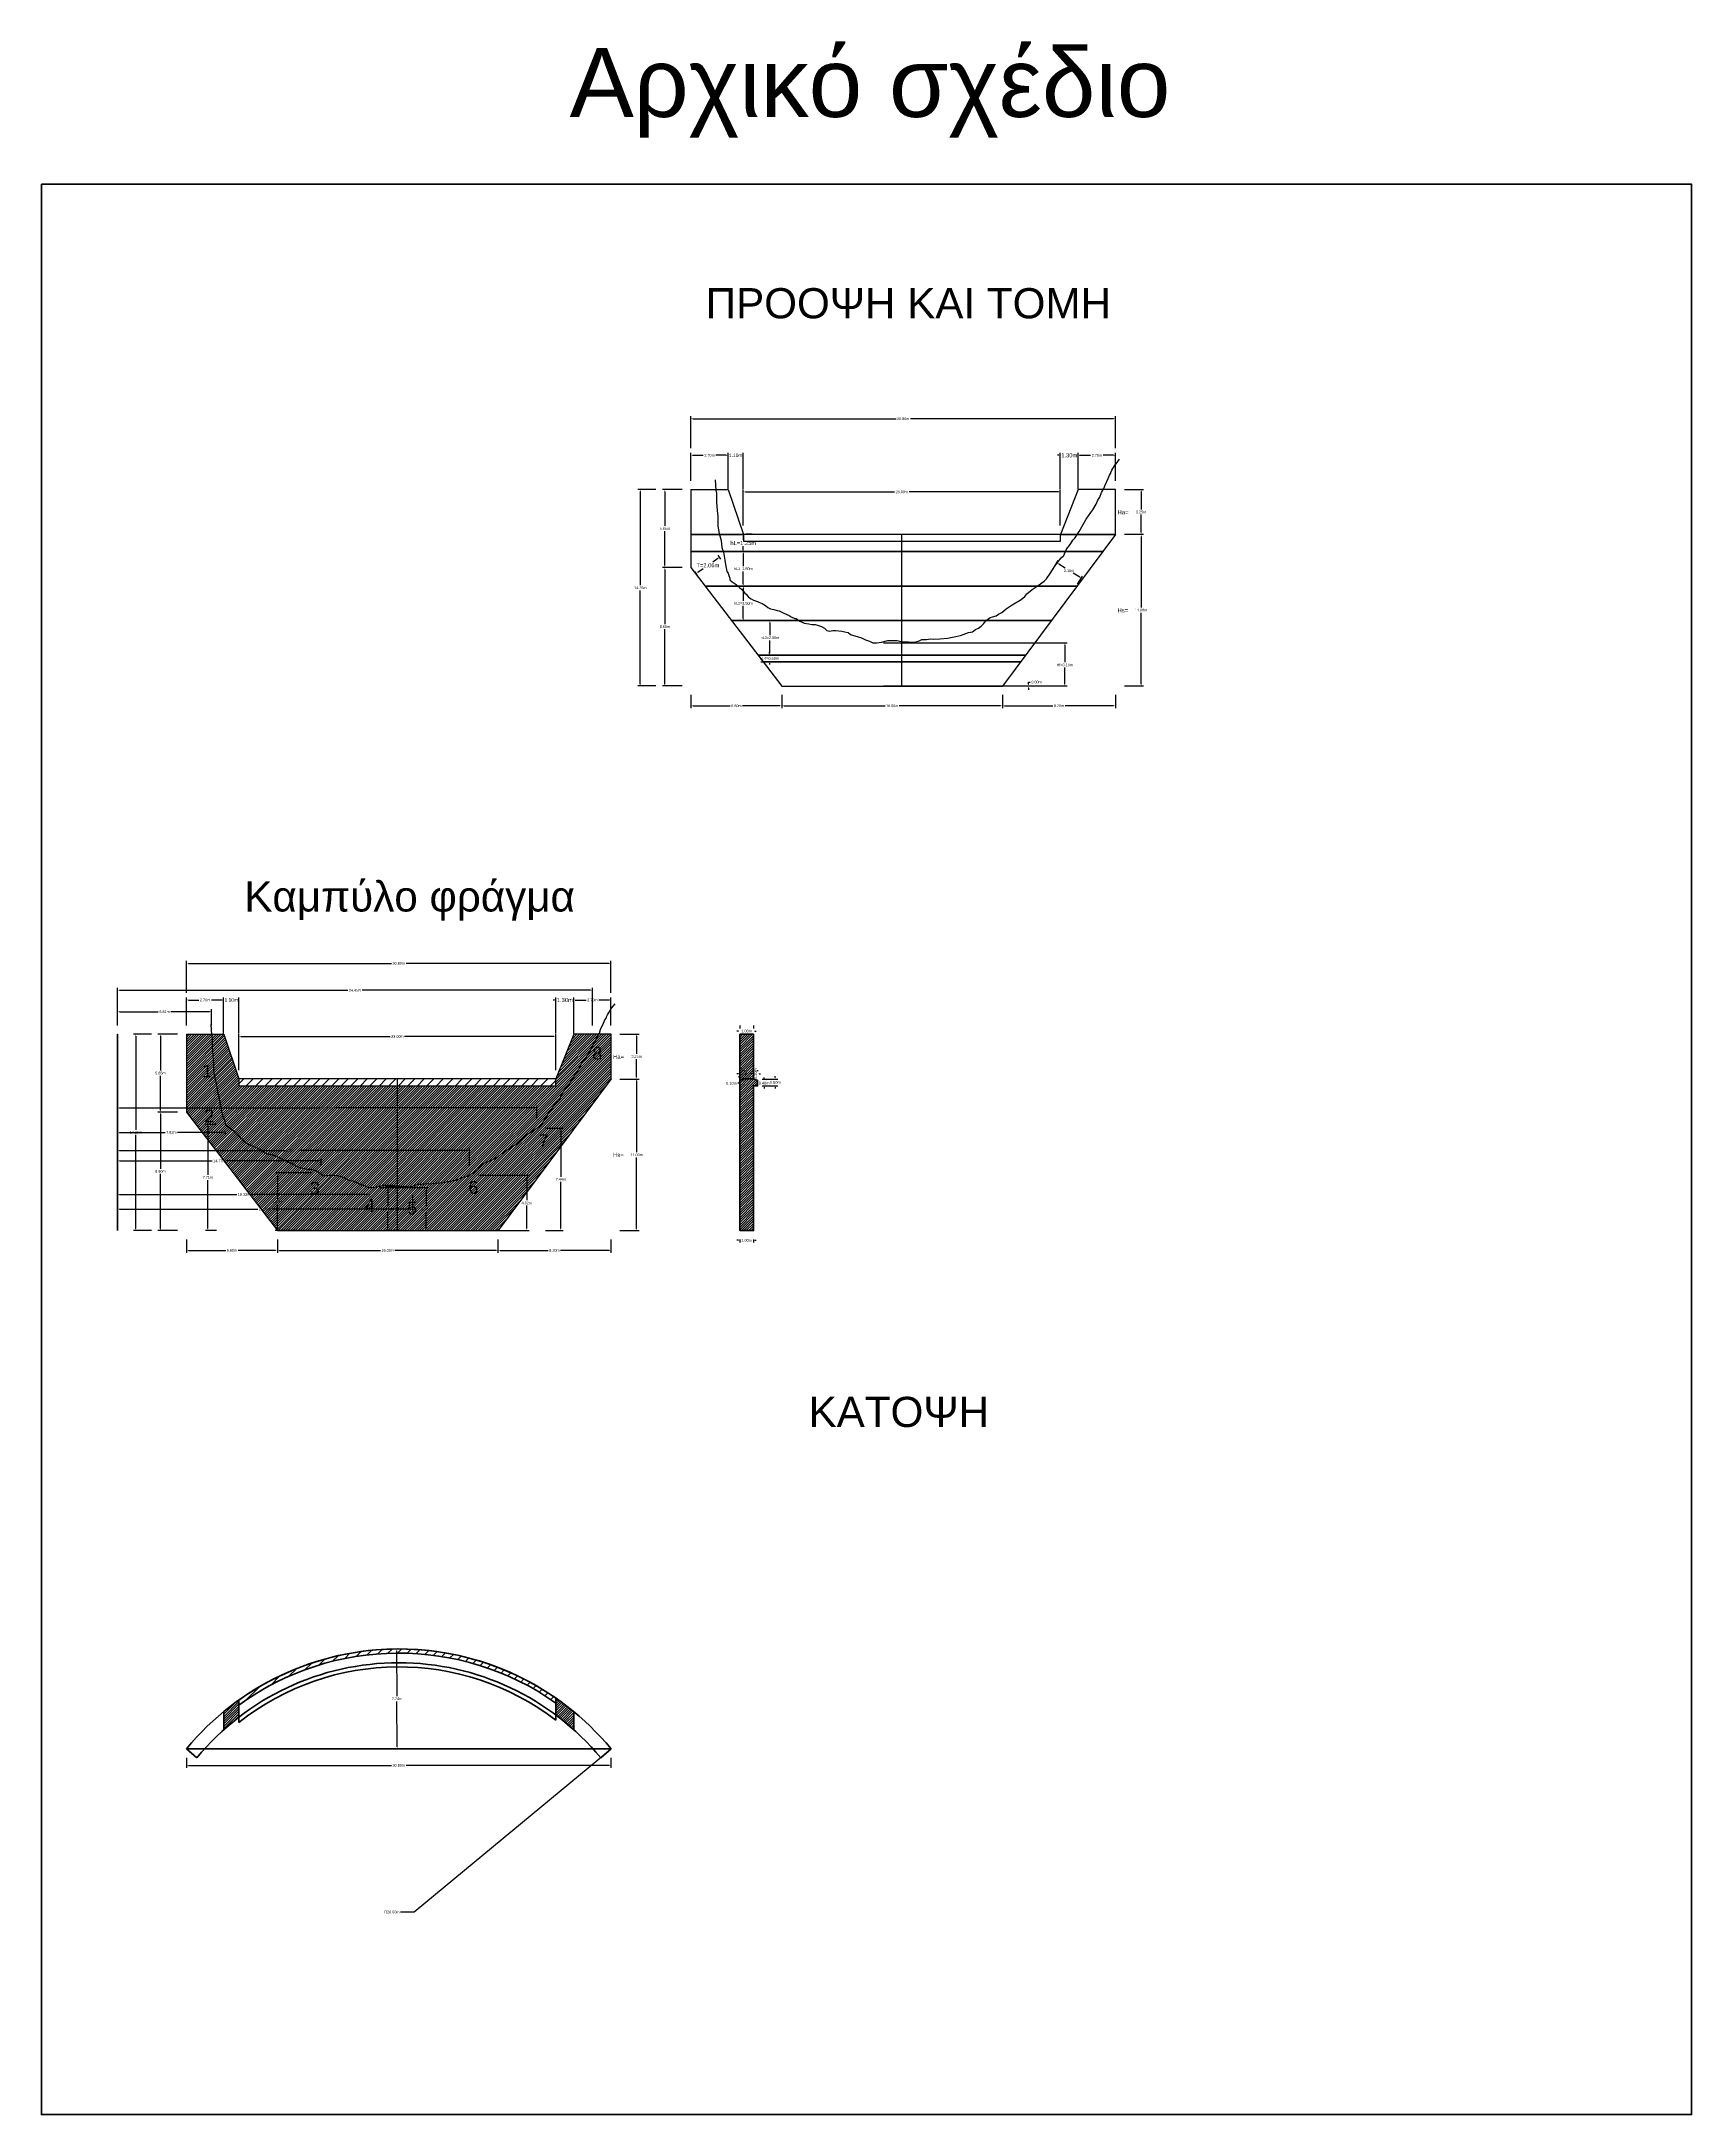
# Model space of a CAD drawing. Header units: metres. Extents: x -2 to 550, y -115 to 198.
# Drawn here: x -2.2 to 117.5, y 47.4 to 197.8 of the extents above; entities that cross this region are included whole.
import ezdxf

# ---------------------------------------------------------------- set-up
doc = ezdxf.new("R2010")
doc.units = ezdxf.units.M
doc.header["$MEASUREMENT"] = 0
doc.linetypes.add('ACAD_ISO02W100', pattern=[15, 12, -3])
doc.layers.get('0').update_dxf_attribs({"color": 34})
doc.layers.add('ΠΡΟΦΡΑΓΜΑ', color=7, linetype='Continuous')
doc.layers.add('ΦΡΑΓΜΑ', color=7, linetype='Continuous')
doc.styles.get("Standard").update_dxf_attribs({"font": 'arial.ttf'})
doc.dimstyles.get("Standard").update_dxf_attribs({"dimtxt": 0.1925, "dimasz": 0.1445, "dimexe": 0.1775, "dimexo": 0.642, "dimgap": 0.09, "dimtad": 0, "dimtih": 1, "dimtoh": 1, "dimrnd": 0.0005, "dimzin": 0, "dimdsep": 46, "dimtxsty": 'Standard', "dimcen": 0.09, "dimadec": 0, "dimazin": 0, "dimtfac": 1, "dimtofl": 0, "dimtmove": 0, "dimatfit": 3, "dimfxl": 1, "dimtolj": 1, "dimtzin": 0, "dimarcsym": 0})
pattern_1 = [(45, (0, 45.95737), (-0.08838835, 0.08838835), [])]

# ---------------------------------------------------------------- blocks, each defined once
blk = doc.blocks.new('*D2')
at = {"layer": 'Defpoints', "color": 0, "lineweight": 100, "transparency": 16777216}
for p in [(14.94, 111.53), (30.94, 111.53), (30.94, 110.1)]:
    blk.add_point(p, dxfattribs=at)
at = {"layer": 'ΦΡΑΓΜΑ', "color": 0, "lineweight": -2, "transparency": 16777216}
for p, q in [((14.94, 110.89), (14.94, 109.92)), ((15.09, 110.1), (22.43, 110.1)), ((30.8, 110.1), (23.46, 110.1)), ((30.94, 110.89), (30.94, 109.92))]:
    blk.add_line(p, q, dxfattribs=at)
at = {"layer": 'ΦΡΑΓΜΑ', "color": 0, "lineweight": 100, "transparency": 16777216}
for points in [[(15.09, 110.12), (15.09, 110.07), (14.94, 110.1)], [(30.8, 110.12), (30.8, 110.07), (30.94, 110.1)]]:
    blk.add_solid(points, dxfattribs=at)
at = {"layer": 'ΦΡΑΓΜΑ', "color": 0, "transparency": 16777216, "insert": (22.94, 110.1), "char_height": 0.193, "attachment_point": 5}
blk.add_mtext('\\A1;16.00m', dxfattribs=at)
blk = doc.blocks.new('*D3')
at = {"layer": 'Defpoints', "color": 0, "lineweight": 100, "transparency": 16777216}
for p in [(35.14, 125.62), (12.14, 122.53), (35.14, 122.53)]:
    blk.add_point(p, dxfattribs=at)
at = {"layer": 'ΦΡΑΓΜΑ', "color": 0, "lineweight": -2, "transparency": 16777216}
for p, q in [((12.14, 123.17), (12.14, 125.79)), ((12.29, 125.62), (23.12, 125.62)), ((35, 125.62), (24.17, 125.62)), ((35.14, 123.17), (35.14, 125.79))]:
    blk.add_line(p, q, dxfattribs=at)
at = {"layer": 'ΦΡΑΓΜΑ', "color": 0, "lineweight": 100, "transparency": 16777216}
for points in [[(12.29, 125.64), (12.29, 125.59), (12.14, 125.62)], [(35, 125.64), (35, 125.59), (35.14, 125.62)]]:
    blk.add_solid(points, dxfattribs=at)
at = {"layer": 'ΦΡΑΓΜΑ', "color": 0, "transparency": 16777216, "insert": (23.64, 125.62), "char_height": 0.193, "attachment_point": 5}
blk.add_mtext('\\A1;23.00m', dxfattribs=at)
blk = doc.blocks.new('*D4')
at = {"layer": 'Defpoints', "color": 0, "lineweight": 100, "transparency": 16777216}
for p in [(36.44, 128.26), (35.14, 122.53), (36.44, 122.53)]:
    blk.add_point(p, dxfattribs=at)
at = {"layer": 'ΦΡΑΓΜΑ', "color": 0, "lineweight": -2, "transparency": 16777216}
for p, q in [((35.04, 128.26), (34.94, 128.26)), ((35.14, 125.83), (35.14, 128.44)), ((36.44, 125.83), (36.44, 128.44)), ((36.54, 128.26), (36.64, 128.26))]:
    blk.add_line(p, q, dxfattribs=at)
at = {"layer": 'ΦΡΑΓΜΑ', "color": 0, "lineweight": 100, "transparency": 16777216}
for points in [[(35.04, 128.28), (35.04, 128.25), (35.14, 128.26)], [(36.54, 128.28), (36.54, 128.25), (36.44, 128.26)]]:
    blk.add_solid(points, dxfattribs=at)
at = {"layer": 'ΦΡΑΓΜΑ', "color": 0, "transparency": 16777216, "insert": (35.79, 128.26), "char_height": 0.3, "attachment_point": 5}
blk.add_mtext('\\A1;1.30m', dxfattribs=at)
blk = doc.blocks.new('*D5')
at = {"layer": 'Defpoints', "color": 0, "lineweight": 100, "transparency": 16777216}
for p in [(39.14, 128.26), (36.44, 125.78), (39.14, 125.78)]:
    blk.add_point(p, dxfattribs=at)
at = {"layer": 'ΦΡΑΓΜΑ', "color": 0, "lineweight": -2, "transparency": 16777216}
for p, q in [((36.44, 126.42), (36.44, 128.44)), ((36.59, 128.26), (37.34, 128.26)), ((39, 128.26), (38.25, 128.26)), ((39.14, 126.42), (39.14, 128.44))]:
    blk.add_line(p, q, dxfattribs=at)
at = {"layer": 'ΦΡΑΓΜΑ', "color": 0, "lineweight": 100, "transparency": 16777216}
for points in [[(36.59, 128.29), (36.59, 128.24), (36.44, 128.26)], [(39, 128.29), (39, 128.24), (39.14, 128.26)]]:
    blk.add_solid(points, dxfattribs=at)
at = {"layer": 'ΦΡΑΓΜΑ', "color": 0, "transparency": 16777216, "insert": (37.79, 128.26), "char_height": 0.193, "attachment_point": 5}
blk.add_mtext('\\A1;2.70m', dxfattribs=at)
blk = doc.blocks.new('*D6')
at = {"layer": 'Defpoints', "color": 0, "lineweight": 100, "transparency": 16777216}
for p in [(11.04, 128.26), (11.04, 122.53), (12.14, 122.53)]:
    blk.add_point(p, dxfattribs=at)
at = {"layer": 'ΦΡΑΓΜΑ', "color": 0, "lineweight": -2, "transparency": 16777216}
for p, q in [((11.03, 128.26), (11.02, 128.26)), ((11.04, 125.83), (11.04, 128.44)), ((12.14, 125.83), (12.14, 128.44)), ((12.15, 128.26), (12.16, 128.26))]:
    blk.add_line(p, q, dxfattribs=at)
at = {"layer": 'ΦΡΑΓΜΑ', "color": 0, "lineweight": 100, "transparency": 16777216}
for points in [[(11.03, 128.27), (11.03, 128.26), (11.04, 128.26)], [(12.15, 128.27), (12.15, 128.26), (12.14, 128.26)]]:
    blk.add_solid(points, dxfattribs=at)
at = {"layer": 'ΦΡΑΓΜΑ', "color": 0, "transparency": 16777216, "insert": (11.59, 128.26), "char_height": 0.25, "attachment_point": 5}
blk.add_mtext('\\A1;1.10m', dxfattribs=at)
blk = doc.blocks.new('*D7')
at = {"layer": 'Defpoints', "color": 0, "lineweight": 100, "transparency": 16777216}
for p in [(8.34, 128.26), (8.34, 125.78), (11.04, 125.78)]:
    blk.add_point(p, dxfattribs=at)
at = {"layer": 'ΦΡΑΓΜΑ', "color": 0, "lineweight": -2, "transparency": 16777216}
for p, q in [((8.34, 126.42), (8.34, 128.44)), ((8.49, 128.26), (9.24, 128.26)), ((10.9, 128.26), (10.15, 128.26)), ((11.04, 126.42), (11.04, 128.44))]:
    blk.add_line(p, q, dxfattribs=at)
at = {"layer": 'ΦΡΑΓΜΑ', "color": 0, "lineweight": 100, "transparency": 16777216}
for points in [[(8.49, 128.29), (8.49, 128.24), (8.34, 128.26)], [(10.9, 128.29), (10.9, 128.24), (11.04, 128.26)]]:
    blk.add_solid(points, dxfattribs=at)
at = {"layer": 'ΦΡΑΓΜΑ', "color": 0, "transparency": 16777216, "insert": (9.69, 128.26), "char_height": 0.193, "attachment_point": 5}
blk.add_mtext('\\A1;2.70m', dxfattribs=at)
blk = doc.blocks.new('*D8')
at = {"layer": 'Defpoints', "color": 0, "lineweight": 100, "transparency": 16777216}
for p in [(8.34, 125.78), (6.45, 120.13), (8.34, 120.13)]:
    blk.add_point(p, dxfattribs=at)
at = {"layer": 'ΦΡΑΓΜΑ', "color": 0, "lineweight": -2, "transparency": 16777216}
for p, q in [((7.7, 125.78), (6.27, 125.78)), ((6.45, 125.64), (6.45, 123.15)), ((6.45, 120.28), (6.45, 122.77)), ((7.7, 120.13), (6.27, 120.13))]:
    blk.add_line(p, q, dxfattribs=at)
at = {"layer": 'ΦΡΑΓΜΑ', "color": 0, "lineweight": 100, "transparency": 16777216}
for points in [[(6.42, 125.64), (6.47, 125.64), (6.45, 125.78)], [(6.42, 120.28), (6.47, 120.28), (6.45, 120.13)]]:
    blk.add_solid(points, dxfattribs=at)
at = {"layer": 'ΦΡΑΓΜΑ', "color": 0, "transparency": 16777216, "insert": (6.45, 122.96), "char_height": 0.193, "attachment_point": 5}
blk.add_mtext('\\A1;5.65m', dxfattribs=at)
blk = doc.blocks.new('*D9')
at = {"layer": 'Defpoints', "color": 0, "lineweight": 100, "transparency": 16777216}
for p in [(39.14, 130.92), (8.34, 125.78), (39.14, 125.78)]:
    blk.add_point(p, dxfattribs=at)
at = {"layer": 'ΦΡΑΓΜΑ', "color": 0, "lineweight": -2, "transparency": 16777216}
for p, q in [((8.34, 128.78), (8.34, 131.1)), ((8.49, 130.92), (23.22, 130.92)), ((39, 130.92), (24.27, 130.92)), ((39.14, 128.78), (39.14, 131.1))]:
    blk.add_line(p, q, dxfattribs=at)
at = {"layer": 'ΦΡΑΓΜΑ', "color": 0, "lineweight": 100, "transparency": 16777216}
for points in [[(8.49, 130.94), (8.49, 130.9), (8.34, 130.92)], [(39, 130.94), (39, 130.9), (39.14, 130.92)]]:
    blk.add_solid(points, dxfattribs=at)
at = {"layer": 'ΦΡΑΓΜΑ', "color": 0, "transparency": 16777216, "insert": (23.74, 130.92), "char_height": 0.193, "attachment_point": 5}
blk.add_mtext('\\A1;30.80m', dxfattribs=at)
blk = doc.blocks.new('*D10')
at = {"layer": 'Defpoints', "color": 0, "lineweight": 100, "transparency": 16777216}
for p in [(39.14, 125.78), (39.14, 122.53), (41, 122.53)]:
    blk.add_point(p, dxfattribs=at)
at = {"layer": 'ΦΡΑΓΜΑ', "color": 0, "lineweight": -2, "transparency": 16777216}
for p, q in [((39.79, 125.78), (41.18, 125.78)), ((41, 125.64), (41, 124.35)), ((41, 122.68), (41, 123.97)), ((39.79, 122.53), (41.18, 122.53))]:
    blk.add_line(p, q, dxfattribs=at)
at = {"layer": 'ΦΡΑΓΜΑ', "color": 0, "lineweight": 100, "transparency": 16777216}
for points in [[(40.98, 125.64), (41.03, 125.64), (41, 125.78)], [(40.98, 122.68), (41.03, 122.68), (41, 122.53)]]:
    blk.add_solid(points, dxfattribs=at)
at = {"layer": 'ΦΡΑΓΜΑ', "color": 0, "transparency": 16777216, "insert": (41, 124.16), "char_height": 0.193, "attachment_point": 5}
blk.add_mtext('\\A1;3.25m', dxfattribs=at)
blk = doc.blocks.new('*D11')
at = {"layer": 'Defpoints', "color": 0, "linetype": 'ACAD_ISO02W100', "lineweight": 100, "transparency": 16777216}
for p in [(8.34, 120.13), (6.45, 111.53), (8.34, 111.53)]:
    blk.add_point(p, dxfattribs=at)
at = {"layer": 'ΦΡΑΓΜΑ', "color": 0, "lineweight": -2, "transparency": 16777216}
for p, q in [((7.7, 120.13), (6.27, 120.13)), ((7.7, 111.53), (6.27, 111.53))]:
    blk.add_line(p, q, dxfattribs=at)
at = {"layer": 'ΦΡΑΓΜΑ', "color": 0, "linetype": 'ACAD_ISO02W100', "lineweight": -2, "transparency": 16777216}
for p, q in [((6.45, 119.99), (6.45, 116.02)), ((6.45, 111.68), (6.45, 115.64))]:
    blk.add_line(p, q, dxfattribs=at)
at = {"layer": 'ΦΡΑΓΜΑ', "color": 0, "linetype": 'ACAD_ISO02W100', "lineweight": 100, "transparency": 16777216}
for points in [[(6.42, 119.99), (6.47, 119.99), (6.45, 120.13)], [(6.42, 111.68), (6.47, 111.68), (6.45, 111.53)]]:
    blk.add_solid(points, dxfattribs=at)
at = {"layer": 'ΦΡΑΓΜΑ', "color": 0, "linetype": 'ACAD_ISO02W100', "lineweight": 100, "transparency": 16777216, "insert": (6.45, 115.83), "char_height": 0.193, "attachment_point": 5}
blk.add_mtext('\\A1;8.60m', dxfattribs=at)
blk = doc.blocks.new('*D12')
at = {"layer": 'Defpoints', "color": 0, "linetype": 'ACAD_ISO02W100', "lineweight": 100, "transparency": 16777216}
for p in [(6.45, 125.78), (4.67, 111.53), (6.45, 111.53)]:
    blk.add_point(p, dxfattribs=at)
at = {"layer": 'ΦΡΑΓΜΑ', "color": 0, "lineweight": -2, "transparency": 16777216}
for p, q in [((5.8, 125.78), (4.49, 125.78)), ((5.8, 111.53), (4.49, 111.53))]:
    blk.add_line(p, q, dxfattribs=at)
at = {"layer": 'ΦΡΑΓΜΑ', "color": 0, "linetype": 'ACAD_ISO02W100', "lineweight": -2, "transparency": 16777216}
for p, q in [((4.67, 125.64), (4.67, 118.85)), ((4.67, 111.68), (4.67, 118.47))]:
    blk.add_line(p, q, dxfattribs=at)
at = {"layer": 'ΦΡΑΓΜΑ', "color": 0, "linetype": 'ACAD_ISO02W100', "lineweight": 100, "transparency": 16777216}
for points in [[(4.64, 125.64), (4.69, 125.64), (4.67, 125.78)], [(4.64, 111.68), (4.69, 111.68), (4.67, 111.53)]]:
    blk.add_solid(points, dxfattribs=at)
at = {"layer": 'ΦΡΑΓΜΑ', "color": 0, "linetype": 'ACAD_ISO02W100', "lineweight": 100, "transparency": 16777216, "insert": (4.67, 118.66), "char_height": 0.193, "attachment_point": 5}
blk.add_mtext('\\A1;14.25m', dxfattribs=at)
blk = doc.blocks.new('*D13')
at = {"layer": 'Defpoints', "color": 0, "linetype": 'ACAD_ISO02W100', "lineweight": 100, "transparency": 16777216}
for p in [(8.34, 111.53), (14.94, 111.53), (8.34, 110.1)]:
    blk.add_point(p, dxfattribs=at)
at = {"layer": 'ΦΡΑΓΜΑ', "color": 0, "lineweight": -2, "transparency": 16777216}
for p, q in [((8.34, 110.89), (8.34, 109.92)), ((14.94, 110.89), (14.94, 109.92))]:
    blk.add_line(p, q, dxfattribs=at)
at = {"layer": 'ΦΡΑΓΜΑ', "color": 0, "linetype": 'ACAD_ISO02W100', "lineweight": -2, "transparency": 16777216}
for p, q in [((8.49, 110.1), (11.19, 110.1)), ((14.8, 110.1), (12.09, 110.1))]:
    blk.add_line(p, q, dxfattribs=at)
at = {"layer": 'ΦΡΑΓΜΑ', "color": 0, "linetype": 'ACAD_ISO02W100', "lineweight": 100, "transparency": 16777216}
for points in [[(8.49, 110.12), (8.49, 110.07), (8.34, 110.1)], [(14.8, 110.12), (14.8, 110.07), (14.94, 110.1)]]:
    blk.add_solid(points, dxfattribs=at)
at = {"layer": 'ΦΡΑΓΜΑ', "color": 0, "linetype": 'ACAD_ISO02W100', "lineweight": 100, "transparency": 16777216, "insert": (11.64, 110.1), "char_height": 0.193, "attachment_point": 5}
blk.add_mtext('\\A1;6.60m', dxfattribs=at)
blk = doc.blocks.new('*D14')
at = {"layer": 'Defpoints', "color": 0, "linetype": 'ACAD_ISO02W100', "lineweight": 100, "transparency": 16777216}
for p in [(39.14, 122.53), (39.14, 111.53), (41, 111.53)]:
    blk.add_point(p, dxfattribs=at)
at = {"layer": 'ΦΡΑΓΜΑ', "color": 0, "lineweight": -2, "transparency": 16777216}
for p, q in [((39.79, 122.53), (41.18, 122.53)), ((39.79, 111.53), (41.18, 111.53))]:
    blk.add_line(p, q, dxfattribs=at)
at = {"layer": 'ΦΡΑΓΜΑ', "color": 0, "linetype": 'ACAD_ISO02W100', "lineweight": -2, "transparency": 16777216}
for p, q in [((41, 122.39), (41, 117.22)), ((41, 111.68), (41, 116.84))]:
    blk.add_line(p, q, dxfattribs=at)
at = {"layer": 'ΦΡΑΓΜΑ', "color": 0, "linetype": 'ACAD_ISO02W100', "lineweight": 100, "transparency": 16777216}
for points in [[(40.98, 122.39), (41.03, 122.39), (41, 122.53)], [(40.98, 111.68), (41.03, 111.68), (41, 111.53)]]:
    blk.add_solid(points, dxfattribs=at)
at = {"layer": 'ΦΡΑΓΜΑ', "color": 0, "linetype": 'ACAD_ISO02W100', "lineweight": 100, "transparency": 16777216, "insert": (41, 117.03), "char_height": 0.193, "attachment_point": 5}
blk.add_mtext('\\A1;11.00m', dxfattribs=at)
blk = doc.blocks.new('*D15')
at = {"layer": 'Defpoints', "color": 0, "linetype": 'ACAD_ISO02W100', "lineweight": 100, "transparency": 16777216}
for p in [(30.94, 111.53), (39.14, 111.53), (39.14, 110.1)]:
    blk.add_point(p, dxfattribs=at)
at = {"layer": 'ΦΡΑΓΜΑ', "color": 0, "lineweight": -2, "transparency": 16777216}
for p, q in [((30.94, 110.89), (30.94, 109.92)), ((39.14, 110.89), (39.14, 109.92))]:
    blk.add_line(p, q, dxfattribs=at)
at = {"layer": 'ΦΡΑΓΜΑ', "color": 0, "linetype": 'ACAD_ISO02W100', "lineweight": -2, "transparency": 16777216}
for p, q in [((31.09, 110.1), (34.59, 110.1)), ((39, 110.1), (35.49, 110.1))]:
    blk.add_line(p, q, dxfattribs=at)
at = {"layer": 'ΦΡΑΓΜΑ', "color": 0, "linetype": 'ACAD_ISO02W100', "lineweight": 100, "transparency": 16777216}
for points in [[(31.09, 110.12), (31.09, 110.07), (30.94, 110.1)], [(39, 110.12), (39, 110.07), (39.14, 110.1)]]:
    blk.add_solid(points, dxfattribs=at)
at = {"layer": 'ΦΡΑΓΜΑ', "color": 0, "linetype": 'ACAD_ISO02W100', "lineweight": 100, "transparency": 16777216, "insert": (35.04, 110.1), "char_height": 0.193, "attachment_point": 5}
blk.add_mtext('\\A1;8.20m', dxfattribs=at)
blk = doc.blocks.new('*D17')
at = {"layer": 'Defpoints', "color": 0, "lineweight": 100, "transparency": 16777216}
for p in [(23.62, 81.19), (23.63, 73.95), (23.67, 73.95)]:
    blk.add_point(p, dxfattribs=at)
at = {"layer": 'ΦΡΑΓΜΑ', "color": 0, "lineweight": -2, "transparency": 16777216}
for p, q in [((22.98, 81.18), (23.41, 81.19)), ((23.58, 81.04), (23.6, 77.75)), ((23.63, 74.09), (23.61, 77.38)), ((23.02, 73.94), (23.45, 73.95))]:
    blk.add_line(p, q, dxfattribs=at)
at = {"layer": 'ΦΡΑΓΜΑ', "color": 0, "lineweight": 100, "transparency": 16777216}
for points in [[(23.61, 81.04), (23.56, 81.04), (23.58, 81.19)], [(23.65, 74.09), (23.6, 74.09), (23.63, 73.95)]]:
    blk.add_solid(points, dxfattribs=at)
at = {"layer": 'ΦΡΑΓΜΑ', "color": 0, "lineweight": 100, "transparency": 16777216, "insert": (23.61, 77.57), "char_height": 0.193, "attachment_point": 5}
blk.add_mtext('\\A1;7.24m', dxfattribs=at)
blk = doc.blocks.new('*D18')
at = {"layer": 'Defpoints', "color": 0, "lineweight": 100, "transparency": 16777216}
for p in [(8.34, 73.95), (39.14, 73.95), (39.14, 72.74)]:
    blk.add_point(p, dxfattribs=at)
at = {"layer": 'ΦΡΑΓΜΑ', "color": 0, "lineweight": -2, "transparency": 16777216}
for p, q in [((8.34, 73.3), (8.34, 72.57)), ((8.49, 72.74), (23.22, 72.74)), ((39, 72.74), (24.27, 72.74)), ((39.14, 73.3), (39.14, 72.57))]:
    blk.add_line(p, q, dxfattribs=at)
at = {"layer": 'ΦΡΑΓΜΑ', "color": 0, "lineweight": 100, "transparency": 16777216}
for points in [[(8.49, 72.77), (8.49, 72.72), (8.34, 72.74)], [(39, 72.77), (39, 72.72), (39.14, 72.74)]]:
    blk.add_solid(points, dxfattribs=at)
at = {"layer": 'ΦΡΑΓΜΑ', "color": 0, "lineweight": 100, "transparency": 16777216, "insert": (23.74, 72.74), "char_height": 0.193, "attachment_point": 5}
blk.add_mtext('\\A1;30.80m', dxfattribs=at)
blk = doc.blocks.new('*D19')
at = {"layer": 'Defpoints', "color": 0, "lineweight": 100, "transparency": 16777216}
for p in [(39.14, 73.95), (23.74, 61.19)]:
    blk.add_point(p, dxfattribs=at)
at = {"layer": 'ΦΡΑΓΜΑ', "color": 0, "lineweight": -2, "transparency": 16777216}
for p, q in [((24.86, 62.11), (39.03, 73.85)), ((23.87, 62.11), (24.86, 62.11))]:
    blk.add_line(p, q, dxfattribs=at)
at = {"layer": 'ΦΡΑΓΜΑ', "color": 0, "lineweight": 100, "transparency": 16777216}
blk.add_solid([(39.02, 73.87), (39.05, 73.84), (39.14, 73.95)], dxfattribs=at)
at = {"layer": 'ΦΡΑΓΜΑ', "color": 0, "lineweight": 100, "transparency": 16777216, "insert": (23.25, 62.11), "char_height": 0.1925, "attachment_point": 5}
blk.add_mtext('\\A1;R20.00m', dxfattribs=at)
blk = doc.blocks.new('*D20')
at = {"layer": 'Defpoints', "color": 0, "lineweight": 100, "transparency": 16777216}
for p in [(48.48, 125.78), (49.48, 126.01), (49.48, 125.78)]:
    blk.add_point(p, dxfattribs=at)
at = {"layer": 'ΦΡΑΓΜΑ', "color": 0, "lineweight": -2, "transparency": 16777216}
for p, q in [((48.48, 126.42), (48.48, 126.19)), ((49.48, 126.42), (49.48, 126.19)), ((48.38, 126.01), (48.28, 126.01)), ((49.58, 126.01), (49.68, 126.01))]:
    blk.add_line(p, q, dxfattribs=at)
at = {"layer": 'ΦΡΑΓΜΑ', "color": 0, "lineweight": 100, "transparency": 16777216}
for points in [[(48.38, 126.03), (48.38, 125.99), (48.48, 126.01)], [(49.58, 126.03), (49.58, 125.99), (49.48, 126.01)]]:
    blk.add_solid(points, dxfattribs=at)
at = {"layer": 'ΦΡΑΓΜΑ', "color": 0, "lineweight": 100, "transparency": 16777216, "insert": (48.98, 126.01), "char_height": 0.2, "attachment_point": 5}
blk.add_mtext('\\A1;1.00m', dxfattribs=at)
blk = doc.blocks.new('*D21')
at = {"layer": 'Defpoints', "color": 0, "lineweight": 100, "transparency": 16777216}
for p in [(49.48, 122.53), (49.78, 122.91), (49.78, 122.53)]:
    blk.add_point(p, dxfattribs=at)
at = {"layer": 'ΦΡΑΓΜΑ', "color": 0, "lineweight": -2, "transparency": 16777216}
for p, q in [((49.38, 122.91), (49.28, 122.91)), ((49.48, 123.17), (49.48, 123.09)), ((49.78, 123.17), (49.78, 123.09)), ((49.88, 122.91), (49.98, 122.91))]:
    blk.add_line(p, q, dxfattribs=at)
at = {"layer": 'ΦΡΑΓΜΑ', "color": 0, "lineweight": 100, "transparency": 16777216}
for points in [[(49.38, 122.93), (49.38, 122.9), (49.48, 122.91)], [(49.88, 122.93), (49.88, 122.9), (49.78, 122.91)]]:
    blk.add_solid(points, dxfattribs=at)
at = {"layer": 'ΦΡΑΓΜΑ', "color": 0, "lineweight": 100, "transparency": 16777216, "insert": (49.63, 122.91), "char_height": 0.2, "attachment_point": 5, "rotation": 90}
blk.add_mtext('\\A1;0.30m', dxfattribs=at)
blk = doc.blocks.new('*D22')
at = {"layer": 'Defpoints', "color": 0, "lineweight": 100, "transparency": 16777216}
for p in [(48.48, 122.53), (48.78, 122.91), (48.78, 122.53)]:
    blk.add_point(p, dxfattribs=at)
at = {"layer": 'ΦΡΑΓΜΑ', "color": 0, "lineweight": -2, "transparency": 16777216}
for p, q in [((48.38, 122.91), (48.28, 122.91)), ((48.48, 123.17), (48.48, 123.09)), ((48.78, 123.17), (48.78, 123.09)), ((48.88, 122.91), (48.98, 122.91))]:
    blk.add_line(p, q, dxfattribs=at)
at = {"layer": 'ΦΡΑΓΜΑ', "color": 0, "lineweight": 100, "transparency": 16777216}
for points in [[(48.38, 122.93), (48.38, 122.9), (48.48, 122.91)], [(48.88, 122.93), (48.88, 122.9), (48.78, 122.91)]]:
    blk.add_solid(points, dxfattribs=at)
at = {"layer": 'ΦΡΑΓΜΑ', "color": 0, "lineweight": 100, "transparency": 16777216, "insert": (48.63, 122.91), "char_height": 0.2, "attachment_point": 5, "rotation": 90}
blk.add_mtext('\\A1;0.30m', dxfattribs=at)
blk = doc.blocks.new('*D23')
at = {"layer": 'Defpoints', "color": 0, "lineweight": 100, "transparency": 16777216}
for p in [(49.78, 122.43), (49.78, 122.03), (50.25, 122.03)]:
    blk.add_point(p, dxfattribs=at)
at = {"layer": 'ΦΡΑΓΜΑ', "color": 0, "lineweight": -2, "transparency": 16777216}
for p, q in [((50.25, 122.53), (50.25, 122.63)), ((50.25, 121.93), (50.25, 121.83)), ((50.42, 122.43), (50.43, 122.43)), ((50.42, 122.03), (50.43, 122.03))]:
    blk.add_line(p, q, dxfattribs=at)
at = {"layer": 'ΦΡΑΓΜΑ', "color": 0, "lineweight": 100, "transparency": 16777216}
for points in [[(50.24, 122.53), (50.27, 122.53), (50.25, 122.43)], [(50.24, 121.93), (50.27, 121.93), (50.25, 122.03)]]:
    blk.add_solid(points, dxfattribs=at)
at = {"layer": 'ΦΡΑΓΜΑ', "color": 0, "lineweight": 100, "transparency": 16777216, "insert": (50.25, 122.23), "char_height": 0.2, "attachment_point": 5}
blk.add_mtext('\\A1;0.40m', dxfattribs=at)
blk = doc.blocks.new('*D24')
at = {"layer": 'Defpoints', "color": 0, "lineweight": 100, "transparency": 16777216}
for p in [(48.44, 122.43), (49.48, 122.53), (49.48, 122.43)]:
    blk.add_point(p, dxfattribs=at)
at = {"layer": 'ΦΡΑΓΜΑ', "color": 0, "lineweight": -2, "transparency": 16777216}
for p, q in [((48.44, 122.22), (48.34, 122.22)), ((48.44, 122.63), (48.44, 122.73)), ((48.44, 122.33), (48.44, 122.22))]:
    blk.add_line(p, q, dxfattribs=at)
at = {"layer": 'ΦΡΑΓΜΑ', "color": 0, "lineweight": 100, "transparency": 16777216}
for points in [[(48.42, 122.63), (48.46, 122.63), (48.44, 122.53)], [(48.42, 122.33), (48.46, 122.33), (48.44, 122.43)]]:
    blk.add_solid(points, dxfattribs=at)
at = {"layer": 'ΦΡΑΓΜΑ', "color": 0, "lineweight": 100, "transparency": 16777216, "insert": (47.88, 122.22), "char_height": 0.2, "attachment_point": 5}
blk.add_mtext('\\A1;0.10m', dxfattribs=at)
blk = doc.blocks.new('*D25')
at = {"layer": 'Defpoints', "color": 0, "lineweight": 100, "transparency": 16777216}
for p in [(48.48, 111.53), (49.48, 111.53), (49.48, 110.83)]:
    blk.add_point(p, dxfattribs=at)
at = {"layer": 'ΦΡΑΓΜΑ', "color": 0, "lineweight": -2, "transparency": 16777216}
for p, q in [((48.38, 110.83), (48.28, 110.83)), ((48.48, 110.89), (48.48, 110.66)), ((49.48, 110.89), (49.48, 110.66)), ((49.58, 110.83), (49.68, 110.83))]:
    blk.add_line(p, q, dxfattribs=at)
at = {"layer": 'ΦΡΑΓΜΑ', "color": 0, "lineweight": 100, "transparency": 16777216}
for points in [[(48.38, 110.85), (48.38, 110.82), (48.48, 110.83)], [(49.58, 110.85), (49.58, 110.82), (49.48, 110.83)]]:
    blk.add_solid(points, dxfattribs=at)
at = {"layer": 'ΦΡΑΓΜΑ', "color": 0, "lineweight": 100, "transparency": 16777216, "insert": (48.98, 110.83), "char_height": 0.2, "attachment_point": 5}
blk.add_mtext('\\A1;1.00m', dxfattribs=at)
blk = doc.blocks.new('*D47')
at = {"layer": 'Defpoints', "color": 0, "lineweight": 100, "transparency": 16777216}
for p in [(51.54, 151.04), (67.54, 151.04), (67.54, 149.6)]:
    blk.add_point(p, dxfattribs=at)
at = {"layer": 'ΦΡΑΓΜΑ', "color": 0, "lineweight": -2, "transparency": 16777216}
for p, q in [((51.54, 150.39), (51.54, 149.42)), ((67.54, 150.39), (67.54, 149.42)), ((51.69, 149.6), (59.03, 149.6)), ((67.4, 149.6), (60.06, 149.6))]:
    blk.add_line(p, q, dxfattribs=at)
at = {"layer": 'ΦΡΑΓΜΑ', "color": 0, "lineweight": 100, "transparency": 16777216}
for points in [[(51.69, 149.62), (51.69, 149.58), (51.54, 149.6)], [(67.4, 149.62), (67.4, 149.58), (67.54, 149.6)]]:
    blk.add_solid(points, dxfattribs=at)
at = {"layer": 'ΦΡΑΓΜΑ', "color": 0, "transparency": 16777216, "insert": (59.54, 149.6), "char_height": 0.193, "attachment_point": 5}
blk.add_mtext('\\A1;16.00m', dxfattribs=at)
blk = doc.blocks.new('*D48')
at = {"layer": 'Defpoints', "color": 0, "lineweight": 100, "transparency": 16777216}
for p in [(71.74, 165.12), (48.74, 162.04), (71.74, 162.04)]:
    blk.add_point(p, dxfattribs=at)
at = {"layer": 'ΦΡΑΓΜΑ', "color": 0, "lineweight": -2, "transparency": 16777216}
for p, q in [((48.74, 162.68), (48.74, 165.3)), ((48.89, 165.12), (59.72, 165.12)), ((71.6, 165.12), (60.77, 165.12)), ((71.74, 162.68), (71.74, 165.3))]:
    blk.add_line(p, q, dxfattribs=at)
at = {"layer": 'ΦΡΑΓΜΑ', "color": 0, "lineweight": 100, "transparency": 16777216}
for points in [[(48.89, 165.14), (48.89, 165.09), (48.74, 165.12)], [(71.6, 165.14), (71.6, 165.09), (71.74, 165.12)]]:
    blk.add_solid(points, dxfattribs=at)
at = {"layer": 'ΦΡΑΓΜΑ', "color": 0, "transparency": 16777216, "insert": (60.24, 165.12), "char_height": 0.193, "attachment_point": 5}
blk.add_mtext('\\A1;23.00m', dxfattribs=at)
blk = doc.blocks.new('*D49')
at = {"layer": 'Defpoints', "color": 0, "lineweight": 100, "transparency": 16777216}
for p in [(73.04, 167.77), (71.74, 162.04), (73.04, 162.04)]:
    blk.add_point(p, dxfattribs=at)
at = {"layer": 'ΦΡΑΓΜΑ', "color": 0, "lineweight": -2, "transparency": 16777216}
for p, q in [((71.64, 167.77), (71.54, 167.77)), ((71.74, 165.34), (71.74, 167.94)), ((73.04, 165.34), (73.04, 167.94)), ((73.14, 167.77), (73.24, 167.77))]:
    blk.add_line(p, q, dxfattribs=at)
at = {"layer": 'ΦΡΑΓΜΑ', "color": 0, "lineweight": 100, "transparency": 16777216}
for points in [[(71.64, 167.78), (71.64, 167.75), (71.74, 167.77)], [(73.14, 167.78), (73.14, 167.75), (73.04, 167.77)]]:
    blk.add_solid(points, dxfattribs=at)
at = {"layer": 'ΦΡΑΓΜΑ', "color": 0, "transparency": 16777216, "insert": (72.39, 167.77), "char_height": 0.3, "attachment_point": 5}
blk.add_mtext('\\A1;1.30m', dxfattribs=at)
blk = doc.blocks.new('*D55')
at = {"layer": 'Defpoints', "color": 0, "lineweight": 100, "transparency": 16777216}
for p in [(75.74, 167.77), (73.04, 165.29), (75.74, 165.29)]:
    blk.add_point(p, dxfattribs=at)
at = {"layer": 'ΦΡΑΓΜΑ', "color": 0, "lineweight": -2, "transparency": 16777216}
for p, q in [((73.04, 165.93), (73.04, 167.94)), ((73.19, 167.77), (73.94, 167.77)), ((75.6, 167.77), (74.84, 167.77)), ((75.74, 165.93), (75.74, 167.94))]:
    blk.add_line(p, q, dxfattribs=at)
at = {"layer": 'ΦΡΑΓΜΑ', "color": 0, "lineweight": 100, "transparency": 16777216}
for points in [[(73.19, 167.79), (73.19, 167.74), (73.04, 167.77)], [(75.6, 167.79), (75.6, 167.74), (75.74, 167.77)]]:
    blk.add_solid(points, dxfattribs=at)
at = {"layer": 'ΦΡΑΓΜΑ', "color": 0, "transparency": 16777216, "insert": (74.39, 167.77), "char_height": 0.193, "attachment_point": 5}
blk.add_mtext('\\A1;2.70m', dxfattribs=at)
blk = doc.blocks.new('*D56')
at = {"layer": 'Defpoints', "color": 0, "lineweight": 100, "transparency": 16777216}
for p in [(47.64, 167.77), (47.64, 162.04), (48.74, 162.04)]:
    blk.add_point(p, dxfattribs=at)
at = {"layer": 'ΦΡΑΓΜΑ', "color": 0, "lineweight": -2, "transparency": 16777216}
for p, q in [((47.63, 167.77), (47.62, 167.77)), ((47.64, 165.34), (47.64, 167.94)), ((48.74, 165.34), (48.74, 167.94)), ((48.75, 167.77), (48.76, 167.77))]:
    blk.add_line(p, q, dxfattribs=at)
at = {"layer": 'ΦΡΑΓΜΑ', "color": 0, "lineweight": 100, "transparency": 16777216}
for points in [[(47.63, 167.77), (47.63, 167.77), (47.64, 167.77)], [(48.75, 167.77), (48.75, 167.77), (48.74, 167.77)]]:
    blk.add_solid(points, dxfattribs=at)
at = {"layer": 'ΦΡΑΓΜΑ', "color": 0, "transparency": 16777216, "insert": (48.19, 167.77), "char_height": 0.25, "attachment_point": 5}
blk.add_mtext('\\A1;1.10m', dxfattribs=at)
blk = doc.blocks.new('*D57')
at = {"layer": 'Defpoints', "color": 0, "lineweight": 100, "transparency": 16777216}
for p in [(44.94, 167.77), (44.94, 165.29), (47.64, 165.29)]:
    blk.add_point(p, dxfattribs=at)
at = {"layer": 'ΦΡΑΓΜΑ', "color": 0, "lineweight": -2, "transparency": 16777216}
for p, q in [((44.94, 165.93), (44.94, 167.94)), ((45.09, 167.77), (45.84, 167.77)), ((47.5, 167.77), (46.74, 167.77)), ((47.64, 165.93), (47.64, 167.94))]:
    blk.add_line(p, q, dxfattribs=at)
at = {"layer": 'ΦΡΑΓΜΑ', "color": 0, "lineweight": 100, "transparency": 16777216}
for points in [[(45.09, 167.79), (45.09, 167.74), (44.94, 167.77)], [(47.5, 167.79), (47.5, 167.74), (47.64, 167.77)]]:
    blk.add_solid(points, dxfattribs=at)
at = {"layer": 'ΦΡΑΓΜΑ', "color": 0, "transparency": 16777216, "insert": (46.29, 167.77), "char_height": 0.193, "attachment_point": 5}
blk.add_mtext('\\A1;2.70m', dxfattribs=at)
blk = doc.blocks.new('*D58')
at = {"layer": 'Defpoints', "color": 0, "lineweight": 100, "transparency": 16777216}
for p in [(44.94, 165.29), (43.05, 159.64), (44.94, 159.64)]:
    blk.add_point(p, dxfattribs=at)
at = {"layer": 'ΦΡΑΓΜΑ', "color": 0, "lineweight": -2, "transparency": 16777216}
for p, q in [((44.3, 165.29), (42.87, 165.29)), ((43.05, 165.14), (43.05, 162.65)), ((43.05, 159.78), (43.05, 162.27)), ((44.3, 159.64), (42.87, 159.64))]:
    blk.add_line(p, q, dxfattribs=at)
at = {"layer": 'ΦΡΑΓΜΑ', "color": 0, "lineweight": 100, "transparency": 16777216}
for points in [[(43.02, 165.14), (43.07, 165.14), (43.05, 165.29)], [(43.02, 159.78), (43.07, 159.78), (43.05, 159.64)]]:
    blk.add_solid(points, dxfattribs=at)
at = {"layer": 'ΦΡΑΓΜΑ', "color": 0, "transparency": 16777216, "insert": (43.05, 162.46), "char_height": 0.193, "attachment_point": 5}
blk.add_mtext('\\A1;5.65m', dxfattribs=at)
blk = doc.blocks.new('*D59')
at = {"layer": 'Defpoints', "color": 0, "lineweight": 100, "transparency": 16777216}
for p in [(75.74, 170.42), (44.94, 165.29), (75.74, 165.29)]:
    blk.add_point(p, dxfattribs=at)
at = {"layer": 'ΦΡΑΓΜΑ', "color": 0, "lineweight": -2, "transparency": 16777216}
for p, q in [((44.94, 168.29), (44.94, 170.6)), ((45.09, 170.42), (59.82, 170.42)), ((75.6, 170.42), (60.87, 170.42)), ((75.74, 168.29), (75.74, 170.6))]:
    blk.add_line(p, q, dxfattribs=at)
at = {"layer": 'ΦΡΑΓΜΑ', "color": 0, "lineweight": 100, "transparency": 16777216}
for points in [[(45.09, 170.45), (45.09, 170.4), (44.94, 170.42)], [(75.6, 170.45), (75.6, 170.4), (75.74, 170.42)]]:
    blk.add_solid(points, dxfattribs=at)
at = {"layer": 'ΦΡΑΓΜΑ', "color": 0, "transparency": 16777216, "insert": (60.34, 170.42), "char_height": 0.193, "attachment_point": 5}
blk.add_mtext('\\A1;30.80m', dxfattribs=at)
blk = doc.blocks.new('*D50')
at = {"layer": 'Defpoints', "color": 0, "lineweight": 100, "transparency": 16777216}
for p in [(75.74, 165.29), (75.74, 162.04), (77.6, 162.04)]:
    blk.add_point(p, dxfattribs=at)
at = {"layer": 'ΦΡΑΓΜΑ', "color": 0, "lineweight": -2, "transparency": 16777216}
for p, q in [((76.39, 165.29), (77.78, 165.29)), ((77.6, 165.14), (77.6, 163.85)), ((77.6, 162.18), (77.6, 163.47)), ((76.39, 162.04), (77.78, 162.04))]:
    blk.add_line(p, q, dxfattribs=at)
at = {"layer": 'ΦΡΑΓΜΑ', "color": 0, "lineweight": 100, "transparency": 16777216}
for points in [[(77.58, 165.14), (77.63, 165.14), (77.6, 165.29)], [(77.58, 162.18), (77.63, 162.18), (77.6, 162.04)]]:
    blk.add_solid(points, dxfattribs=at)
at = {"layer": 'ΦΡΑΓΜΑ', "color": 0, "transparency": 16777216, "insert": (77.6, 163.66), "char_height": 0.193, "attachment_point": 5}
blk.add_mtext('\\A1;3.25m', dxfattribs=at)
blk = doc.blocks.new('*D51')
at = {"layer": 'Defpoints', "color": 0, "linetype": 'ACAD_ISO02W100', "lineweight": 100, "transparency": 16777216}
for p in [(44.94, 159.64), (43.05, 151.04), (44.94, 151.04)]:
    blk.add_point(p, dxfattribs=at)
at = {"layer": 'ΦΡΑΓΜΑ', "color": 0, "lineweight": -2, "transparency": 16777216}
for p, q in [((44.3, 159.64), (42.87, 159.64)), ((44.3, 151.04), (42.87, 151.04))]:
    blk.add_line(p, q, dxfattribs=at)
at = {"layer": 'ΦΡΑΓΜΑ', "color": 0, "linetype": 'ACAD_ISO02W100', "lineweight": -2, "transparency": 16777216}
for p, q in [((43.05, 159.49), (43.05, 155.52)), ((43.05, 151.18), (43.05, 155.15))]:
    blk.add_line(p, q, dxfattribs=at)
at = {"layer": 'ΦΡΑΓΜΑ', "color": 0, "linetype": 'ACAD_ISO02W100', "lineweight": 100, "transparency": 16777216}
for points in [[(43.02, 159.49), (43.07, 159.49), (43.05, 159.64)], [(43.02, 151.18), (43.07, 151.18), (43.05, 151.04)]]:
    blk.add_solid(points, dxfattribs=at)
at = {"layer": 'ΦΡΑΓΜΑ', "color": 0, "linetype": 'ACAD_ISO02W100', "lineweight": 100, "transparency": 16777216, "insert": (43.05, 155.34), "char_height": 0.193, "attachment_point": 5}
blk.add_mtext('\\A1;8.60m', dxfattribs=at)
blk = doc.blocks.new('*D46')
at = {"layer": 'Defpoints', "color": 0, "linetype": 'ACAD_ISO02W100', "lineweight": 100, "transparency": 16777216}
for p in [(43.05, 165.29), (41.27, 151.04), (43.05, 151.04)]:
    blk.add_point(p, dxfattribs=at)
at = {"layer": 'ΦΡΑΓΜΑ', "color": 0, "lineweight": -2, "transparency": 16777216}
for p, q in [((42.4, 165.29), (41.09, 165.29)), ((42.4, 151.04), (41.09, 151.04))]:
    blk.add_line(p, q, dxfattribs=at)
at = {"layer": 'ΦΡΑΓΜΑ', "color": 0, "linetype": 'ACAD_ISO02W100', "lineweight": -2, "transparency": 16777216}
for p, q in [((41.27, 165.14), (41.27, 158.35)), ((41.27, 151.18), (41.27, 157.97))]:
    blk.add_line(p, q, dxfattribs=at)
at = {"layer": 'ΦΡΑΓΜΑ', "color": 0, "linetype": 'ACAD_ISO02W100', "lineweight": 100, "transparency": 16777216}
for points in [[(41.24, 165.14), (41.29, 165.14), (41.27, 165.29)], [(41.24, 151.18), (41.29, 151.18), (41.27, 151.04)]]:
    blk.add_solid(points, dxfattribs=at)
at = {"layer": 'ΦΡΑΓΜΑ', "color": 0, "linetype": 'ACAD_ISO02W100', "lineweight": 100, "transparency": 16777216, "insert": (41.27, 158.16), "char_height": 0.193, "attachment_point": 5}
blk.add_mtext('\\A1;14.25m', dxfattribs=at)
blk = doc.blocks.new('*D52')
at = {"layer": 'Defpoints', "color": 0, "linetype": 'ACAD_ISO02W100', "lineweight": 100, "transparency": 16777216}
for p in [(44.94, 151.04), (51.54, 151.04), (44.94, 149.6)]:
    blk.add_point(p, dxfattribs=at)
at = {"layer": 'ΦΡΑΓΜΑ', "color": 0, "lineweight": -2, "transparency": 16777216}
for p, q in [((44.94, 150.39), (44.94, 149.42)), ((51.54, 150.39), (51.54, 149.42))]:
    blk.add_line(p, q, dxfattribs=at)
at = {"layer": 'ΦΡΑΓΜΑ', "color": 0, "linetype": 'ACAD_ISO02W100', "lineweight": -2, "transparency": 16777216}
for p, q in [((45.09, 149.6), (47.79, 149.6)), ((51.4, 149.6), (48.69, 149.6))]:
    blk.add_line(p, q, dxfattribs=at)
at = {"layer": 'ΦΡΑΓΜΑ', "color": 0, "linetype": 'ACAD_ISO02W100', "lineweight": 100, "transparency": 16777216}
for points in [[(45.09, 149.62), (45.09, 149.58), (44.94, 149.6)], [(51.4, 149.62), (51.4, 149.58), (51.54, 149.6)]]:
    blk.add_solid(points, dxfattribs=at)
at = {"layer": 'ΦΡΑΓΜΑ', "color": 0, "linetype": 'ACAD_ISO02W100', "lineweight": 100, "transparency": 16777216, "insert": (48.24, 149.6), "char_height": 0.193, "attachment_point": 5}
blk.add_mtext('\\A1;6.60m', dxfattribs=at)
blk = doc.blocks.new('*D53')
at = {"layer": 'Defpoints', "color": 0, "linetype": 'ACAD_ISO02W100', "lineweight": 100, "transparency": 16777216}
for p in [(75.74, 162.04), (75.74, 151.04), (77.6, 151.04)]:
    blk.add_point(p, dxfattribs=at)
at = {"layer": 'ΦΡΑΓΜΑ', "color": 0, "lineweight": -2, "transparency": 16777216}
for p, q in [((76.39, 162.04), (77.78, 162.04)), ((76.39, 151.04), (77.78, 151.04))]:
    blk.add_line(p, q, dxfattribs=at)
at = {"layer": 'ΦΡΑΓΜΑ', "color": 0, "linetype": 'ACAD_ISO02W100', "lineweight": -2, "transparency": 16777216}
for p, q in [((77.6, 161.89), (77.6, 156.72)), ((77.6, 151.18), (77.6, 156.35))]:
    blk.add_line(p, q, dxfattribs=at)
at = {"layer": 'ΦΡΑΓΜΑ', "color": 0, "linetype": 'ACAD_ISO02W100', "lineweight": 100, "transparency": 16777216}
for points in [[(77.58, 161.89), (77.63, 161.89), (77.6, 162.04)], [(77.58, 151.18), (77.63, 151.18), (77.6, 151.04)]]:
    blk.add_solid(points, dxfattribs=at)
at = {"layer": 'ΦΡΑΓΜΑ', "color": 0, "linetype": 'ACAD_ISO02W100', "lineweight": 100, "transparency": 16777216, "insert": (77.6, 156.54), "char_height": 0.193, "attachment_point": 5}
blk.add_mtext('\\A1;11.00m', dxfattribs=at)
blk = doc.blocks.new('*D54')
at = {"layer": 'Defpoints', "color": 0, "linetype": 'ACAD_ISO02W100', "lineweight": 100, "transparency": 16777216}
for p in [(67.54, 151.04), (75.74, 151.04), (75.74, 149.6)]:
    blk.add_point(p, dxfattribs=at)
at = {"layer": 'ΦΡΑΓΜΑ', "color": 0, "lineweight": -2, "transparency": 16777216}
for p, q in [((67.54, 150.39), (67.54, 149.42)), ((75.74, 150.39), (75.74, 149.42))]:
    blk.add_line(p, q, dxfattribs=at)
at = {"layer": 'ΦΡΑΓΜΑ', "color": 0, "linetype": 'ACAD_ISO02W100', "lineweight": -2, "transparency": 16777216}
for p, q in [((67.69, 149.6), (71.19, 149.6)), ((75.6, 149.6), (72.09, 149.6))]:
    blk.add_line(p, q, dxfattribs=at)
at = {"layer": 'ΦΡΑΓΜΑ', "color": 0, "linetype": 'ACAD_ISO02W100', "lineweight": 100, "transparency": 16777216}
for points in [[(67.69, 149.62), (67.69, 149.58), (67.54, 149.6)], [(75.6, 149.62), (75.6, 149.58), (75.74, 149.6)]]:
    blk.add_solid(points, dxfattribs=at)
at = {"layer": 'ΦΡΑΓΜΑ', "color": 0, "linetype": 'ACAD_ISO02W100', "lineweight": 100, "transparency": 16777216, "insert": (71.64, 149.6), "char_height": 0.193, "attachment_point": 5}
blk.add_mtext('\\A1;8.20m', dxfattribs=at)
blk = doc.blocks.new('*D60')
at = {"layer": 'Defpoints', "color": 0, "lineweight": 100, "transparency": 16777216}
for p in [(48.74, 162.04), (48.74, 160.79), (48.74, 160.79)]:
    blk.add_point(p, dxfattribs=at)
at = {"layer": 'ΠΡΟΦΡΑΓΜΑ', "color": 0, "lineweight": -2, "transparency": 16777216}
for p, q in [((48.74, 161.94), (48.74, 161.65)), ((48.74, 160.89), (48.74, 161.17)), ((49.39, 162.04), (48.92, 162.04)), ((49.39, 160.79), (48.92, 160.79))]:
    blk.add_line(p, q, dxfattribs=at)
at = {"layer": 'ΠΡΟΦΡΑΓΜΑ', "color": 0, "lineweight": 100, "transparency": 16777216}
for points in [[(48.73, 161.94), (48.76, 161.94), (48.74, 162.04)], [(48.73, 160.89), (48.76, 160.89), (48.74, 160.79)]]:
    blk.add_solid(points, dxfattribs=at)
at = {"layer": 'ΠΡΟΦΡΑΓΜΑ', "color": 0, "lineweight": 100, "transparency": 16777216, "insert": (48.74, 161.41), "char_height": 0.3, "attachment_point": 5}
blk.add_mtext('\\A1;hL=1.25m', dxfattribs=at)
blk = doc.blocks.new('*D61')
at = {"layer": 'Defpoints', "color": 0, "lineweight": 100, "transparency": 16777216}
for p in [(48.74, 160.79), (48.74, 158.29), (48.74, 158.29)]:
    blk.add_point(p, dxfattribs=at)
at = {"layer": 'ΠΡΟΦΡΑΓΜΑ', "color": 0, "lineweight": -2, "transparency": 16777216}
for p, q in [((48.74, 160.64), (48.74, 159.72)), ((49.39, 160.79), (48.92, 160.79)), ((48.74, 158.43), (48.74, 159.35)), ((49.39, 158.29), (48.92, 158.29))]:
    blk.add_line(p, q, dxfattribs=at)
at = {"layer": 'ΠΡΟΦΡΑΓΜΑ', "color": 0, "lineweight": 100, "transparency": 16777216}
for points in [[(48.72, 160.64), (48.77, 160.64), (48.74, 160.79)], [(48.72, 158.43), (48.77, 158.43), (48.74, 158.29)]]:
    blk.add_solid(points, dxfattribs=at)
at = {"layer": 'ΠΡΟΦΡΑΓΜΑ', "color": 0, "lineweight": 100, "transparency": 16777216, "insert": (48.74, 159.54), "char_height": 0.1925, "attachment_point": 5}
blk.add_mtext('\\A1;hL1=2.50m', dxfattribs=at)
blk = doc.blocks.new('*D62')
at = {"layer": 'Defpoints', "color": 0, "lineweight": 100, "transparency": 16777216}
for p in [(48.74, 158.29), (48.74, 155.79), (48.74, 155.79)]:
    blk.add_point(p, dxfattribs=at)
at = {"layer": 'ΠΡΟΦΡΑΓΜΑ', "color": 0, "lineweight": -2, "transparency": 16777216}
for p, q in [((48.74, 158.14), (48.74, 157.22)), ((49.39, 158.29), (48.92, 158.29)), ((48.74, 155.93), (48.74, 156.85)), ((49.39, 155.79), (48.92, 155.79))]:
    blk.add_line(p, q, dxfattribs=at)
at = {"layer": 'ΠΡΟΦΡΑΓΜΑ', "color": 0, "lineweight": 100, "transparency": 16777216}
for points in [[(48.72, 158.14), (48.77, 158.14), (48.74, 158.29)], [(48.72, 155.93), (48.77, 155.93), (48.74, 155.79)]]:
    blk.add_solid(points, dxfattribs=at)
at = {"layer": 'ΠΡΟΦΡΑΓΜΑ', "color": 0, "lineweight": 100, "transparency": 16777216, "insert": (48.74, 157.04), "char_height": 0.1925, "attachment_point": 5}
blk.add_mtext('\\A1;hL2=2.50m', dxfattribs=at)
blk = doc.blocks.new('*D63')
at = {"layer": 'Defpoints', "color": 0, "lineweight": 100, "transparency": 16777216}
for p in [(48.74, 155.79), (49.82, 153.29), (50.67, 153.29)]:
    blk.add_point(p, dxfattribs=at)
at = {"layer": 'ΠΡΟΦΡΑΓΜΑ', "color": 0, "lineweight": -2, "transparency": 16777216}
for p, q in [((49.39, 155.79), (50.84, 155.79)), ((50.67, 155.64), (50.67, 154.72)), ((50.67, 153.43), (50.67, 154.35)), ((50.46, 153.29), (50.84, 153.29))]:
    blk.add_line(p, q, dxfattribs=at)
at = {"layer": 'ΠΡΟΦΡΑΓΜΑ', "color": 0, "lineweight": 100, "transparency": 16777216}
for points in [[(50.64, 155.64), (50.69, 155.64), (50.67, 155.79)], [(50.64, 153.43), (50.69, 153.43), (50.67, 153.29)]]:
    blk.add_solid(points, dxfattribs=at)
at = {"layer": 'ΠΡΟΦΡΑΓΜΑ', "color": 0, "lineweight": 100, "transparency": 16777216, "insert": (50.67, 154.54), "char_height": 0.1925, "attachment_point": 5}
blk.add_mtext('\\A1;hL3=2.50m', dxfattribs=at)
blk = doc.blocks.new('*D64')
at = {"layer": 'Defpoints', "color": 0, "lineweight": 100, "transparency": 16777216}
for p in [(50.63, 152.79), (50.65, 153.29), (50.65, 152.79)]:
    blk.add_point(p, dxfattribs=at)
at = {"layer": 'ΠΡΟΦΡΑΓΜΑ', "color": 0, "lineweight": -2, "transparency": 16777216}
for p, q in [((50.63, 153.39), (50.63, 153.49)), ((50.01, 153.29), (50.46, 153.29)), ((50.01, 152.79), (50.46, 152.79)), ((50.63, 152.69), (50.63, 152.59))]:
    blk.add_line(p, q, dxfattribs=at)
at = {"layer": 'ΠΡΟΦΡΑΓΜΑ', "color": 0, "lineweight": 100, "transparency": 16777216}
for points in [[(50.62, 153.39), (50.65, 153.39), (50.63, 153.29)], [(50.62, 152.69), (50.65, 152.69), (50.63, 152.79)]]:
    blk.add_solid(points, dxfattribs=at)
at = {"layer": 'ΠΡΟΦΡΑΓΜΑ', "color": 0, "lineweight": 100, "transparency": 16777216, "insert": (50.63, 153.04), "char_height": 0.2, "attachment_point": 5}
blk.add_mtext('\\A1;hL4=0.50m', dxfattribs=at)
blk = doc.blocks.new('*D66')
at = {"layer": 'Defpoints', "color": 0, "lineweight": 100, "transparency": 16777216}
for p in [(58.28, 154.16), (58.28, 151.04), (72.06, 151.04)]:
    blk.add_point(p, dxfattribs=at)
at = {"layer": 'ΦΡΑΓΜΑ', "color": 0, "lineweight": -2, "transparency": 16777216}
for p, q in [((58.92, 154.16), (72.24, 154.16)), ((72.06, 154.02), (72.06, 152.76)), ((72.06, 151.18), (72.06, 152.38)), ((58.92, 151.04), (72.24, 151.04))]:
    blk.add_line(p, q, dxfattribs=at)
at = {"layer": 'ΦΡΑΓΜΑ', "color": 0, "lineweight": 100, "transparency": 16777216}
for points in [[(72.04, 154.02), (72.08, 154.02), (72.06, 154.16)], [(72.04, 151.18), (72.08, 151.18), (72.06, 151.04)]]:
    blk.add_solid(points, dxfattribs=at)
at = {"layer": 'ΦΡΑΓΜΑ', "color": 0, "lineweight": 100, "transparency": 16777216, "insert": (72.06, 152.57), "char_height": 0.1925, "attachment_point": 5}
blk.add_mtext('\\A1;Hf=3.13m', dxfattribs=at)
blk = doc.blocks.new('*D67')
at = {"layer": 'Defpoints', "color": 0, "lineweight": 100, "transparency": 16777216}
for p in [(70.88, 159), (73.27, 158.85), (72.65, 157.88)]:
    blk.add_point(p, dxfattribs=at)
at = {"layer": 'ΦΡΑΓΜΑ', "color": 0, "lineweight": -2, "transparency": 16777216}
for p, q in [((71.22, 159.54), (71.59, 160.13)), ((71.62, 159.9), (72.08, 159.6)), ((73.15, 158.93), (72.68, 159.23)), ((72.99, 158.42), (73.36, 159))]:
    blk.add_line(p, q, dxfattribs=at)
at = {"layer": 'ΦΡΑΓΜΑ', "color": 0, "lineweight": 100, "transparency": 16777216}
for points in [[(71.63, 159.92), (71.6, 159.88), (71.49, 159.98)], [(73.16, 158.95), (73.13, 158.91), (73.27, 158.85)]]:
    blk.add_solid(points, dxfattribs=at)
at = {"layer": 'ΦΡΑΓΜΑ', "color": 0, "lineweight": 100, "transparency": 16777216, "insert": (72.38, 159.41), "char_height": 0.193, "attachment_point": 5}
blk.add_mtext('\\A1;2.10m', dxfattribs=at)
blk = doc.blocks.new('*D68')
at = {"layer": 'Defpoints', "color": 0, "lineweight": 100, "transparency": 16777216}
for p in [(47.48, 159.7), (45.33, 159.2), (45.79, 158.53)]:
    blk.add_point(p, dxfattribs=at)
at = {"layer": 'ΦΡΑΓΜΑ', "color": 0, "lineweight": -2, "transparency": 16777216}
for p, q in [((45.44, 159.29), (45.82, 159.55)), ((46.9, 160.29), (46.53, 160.03)), ((47.12, 160.23), (46.92, 160.52)), ((45.42, 159.06), (45.23, 159.35))]:
    blk.add_line(p, q, dxfattribs=at)
at = {"layer": 'ΦΡΑΓΜΑ', "color": 0, "lineweight": 100, "transparency": 16777216}
for points in [[(46.89, 160.31), (46.92, 160.27), (47.02, 160.38)], [(45.43, 159.31), (45.46, 159.27), (45.33, 159.2)]]:
    blk.add_solid(points, dxfattribs=at)
at = {"layer": 'ΦΡΑΓΜΑ', "color": 0, "lineweight": 100, "transparency": 16777216, "insert": (46.17, 159.79), "char_height": 0.3, "attachment_point": 5}
blk.add_mtext('\\A1;T=2.06m', dxfattribs=at)
blk = doc.blocks.new('*D69')
at = {"layer": 'Defpoints', "color": 0, "lineweight": 100, "transparency": 16777216}
for p in [(60.24, 151.04), (60.24, 151.04), (69.42, 151.04)]:
    blk.add_point(p, dxfattribs=at)
at = {"layer": 'ΦΡΑΓΜΑ', "color": 0, "lineweight": -2, "transparency": 16777216}
for p, q in [((60.89, 151.04), (69.6, 151.04)), ((60.89, 151.04), (69.6, 151.04)), ((69.42, 151.18), (69.42, 151.32)), ((69.42, 151.32), (69.56, 151.32)), ((69.42, 150.89), (69.42, 150.75))]:
    blk.add_line(p, q, dxfattribs=at)
at = {"layer": 'ΦΡΑΓΜΑ', "color": 0, "lineweight": 100, "transparency": 16777216}
for points in [[(69.39, 151.18), (69.44, 151.18), (69.42, 151.04)], [(69.39, 150.89), (69.44, 150.89), (69.42, 151.04)]]:
    blk.add_solid(points, dxfattribs=at)
at = {"layer": 'ΦΡΑΓΜΑ', "color": 0, "lineweight": 100, "transparency": 16777216, "insert": (70.01, 151.32), "char_height": 0.193, "attachment_point": 5}
blk.add_mtext('\\A1;0.00m', dxfattribs=at)
blk = doc.blocks.new('*D70')
at = {"layer": 'Defpoints', "color": 0, "lineweight": -2, "transparency": 16777216}
for p, q in [((50.12, 122.53), (51.24, 122.53)), ((50.12, 122.03), (51.24, 122.03)), ((51.06, 122.63), (51.06, 122.73)), ((51.06, 121.93), (51.06, 121.83))]:
    blk.add_line(p, q, dxfattribs=at)
at = {"layer": 'Defpoints', "color": 0, "lineweight": 100, "transparency": 16777216}
for p in [(49.48, 122.53), (49.48, 122.03), (51.06, 122.03)]:
    blk.add_point(p, dxfattribs=at)
for points in [[(51.04, 122.63), (51.08, 122.63), (51.06, 122.53)], [(51.04, 121.93), (51.08, 121.93), (51.06, 122.03)]]:
    blk.add_solid(points, dxfattribs=at)
at = {"layer": 'Defpoints', "color": 0, "lineweight": 100, "transparency": 16777216, "insert": (51.06, 122.28), "char_height": 0.2, "attachment_point": 5}
blk.add_mtext('\\A1;0.50m', dxfattribs=at)
blk = doc.blocks.new('*D99')
at = {"layer": 'Defpoints', "color": 0, "lineweight": -2, "transparency": 16777216}
for p, q in [((3.34, 126.42), (3.34, 127.59)), ((3.49, 127.41), (6.3, 127.41)), ((10.01, 127.41), (7.2, 127.41)), ((10.15, 126.42), (10.15, 127.59))]:
    blk.add_line(p, q, dxfattribs=at)
at = {"layer": 'Defpoints', "color": 0, "lineweight": 100, "transparency": 16777216}
for p in [(10.15, 127.41), (3.34, 125.78), (10.15, 125.78)]:
    blk.add_point(p, dxfattribs=at)
for points in [[(3.49, 127.44), (3.49, 127.39), (3.34, 127.41)], [(10.01, 127.44), (10.01, 127.39), (10.15, 127.41)]]:
    blk.add_solid(points, dxfattribs=at)
at = {"layer": 'Defpoints', "color": 0, "lineweight": 100, "transparency": 16777216, "insert": (6.75, 127.41), "char_height": 0.193, "attachment_point": 5}
blk.add_mtext('\\A1;6.81m', dxfattribs=at)
blk = doc.blocks.new('*D100')
at = {"layer": 'Defpoints', "color": 0, "lineweight": -2, "transparency": 16777216}
for p, q in [((3.34, 118.72), (3.34, 118.48)), ((3.49, 118.66), (6.8, 118.66)), ((11.02, 118.66), (7.7, 118.66)), ((11.16, 118.72), (11.16, 118.48))]:
    blk.add_line(p, q, dxfattribs=at)
at = {"layer": 'Defpoints', "color": 0, "lineweight": 100, "transparency": 16777216}
for p in [(3.34, 119.36), (11.16, 119.36), (3.34, 118.66)]:
    blk.add_point(p, dxfattribs=at)
for points in [[(3.49, 118.68), (3.49, 118.63), (3.34, 118.66)], [(11.02, 118.68), (11.02, 118.63), (11.16, 118.66)]]:
    blk.add_solid(points, dxfattribs=at)
at = {"layer": 'Defpoints', "color": 0, "lineweight": 100, "transparency": 16777216, "insert": (7.25, 118.66), "char_height": 0.193, "attachment_point": 5}
blk.add_mtext('\\A1;7.82m', dxfattribs=at)
blk = doc.blocks.new('*D101')
at = {"layer": 'Defpoints', "color": 0, "lineweight": -2, "transparency": 16777216}
for p, q in [((3.34, 116.29), (3.34, 116.77)), ((3.49, 116.59), (10.21, 116.59)), ((17.96, 116.59), (11.24, 116.59)), ((18.11, 116.29), (18.11, 116.77))]:
    blk.add_line(p, q, dxfattribs=at)
at = {"layer": 'Defpoints', "color": 0, "lineweight": 100, "transparency": 16777216}
for p in [(3.34, 116.59), (3.34, 115.65), (18.11, 115.65)]:
    blk.add_point(p, dxfattribs=at)
for points in [[(3.49, 116.62), (3.49, 116.57), (3.34, 116.59)], [(17.96, 116.62), (17.96, 116.57), (18.11, 116.59)]]:
    blk.add_solid(points, dxfattribs=at)
at = {"layer": 'Defpoints', "color": 0, "lineweight": 100, "transparency": 16777216, "insert": (10.73, 116.59), "char_height": 0.193, "attachment_point": 5}
blk.add_mtext('\\A1;14.77m', dxfattribs=at)
blk = doc.blocks.new('*D102')
at = {"layer": 'Defpoints', "color": 0, "lineweight": -2, "transparency": 16777216}
for p, q in [((3.34, 114.02), (3.34, 113.99)), ((3.49, 114.16), (12, 114.16)), ((21.53, 114.16), (13.03, 114.16)), ((21.68, 114.02), (21.68, 113.99))]:
    blk.add_line(p, q, dxfattribs=at)
at = {"layer": 'Defpoints', "color": 0, "lineweight": 100, "transparency": 16777216}
for p in [(3.34, 114.66), (21.68, 114.66), (3.34, 114.16)]:
    blk.add_point(p, dxfattribs=at)
for points in [[(3.49, 114.19), (3.49, 114.14), (3.34, 114.16)], [(21.53, 114.19), (21.53, 114.14), (21.68, 114.16)]]:
    blk.add_solid(points, dxfattribs=at)
at = {"layer": 'Defpoints', "color": 0, "lineweight": 100, "transparency": 16777216, "insert": (12.51, 114.16), "char_height": 0.193, "attachment_point": 5}
blk.add_mtext('\\A1;18.33m', dxfattribs=at)
blk = doc.blocks.new('*D103')
at = {"layer": 'Defpoints', "color": 0, "lineweight": -2, "transparency": 16777216}
for p, q in [((3.34, 114.11), (3.34, 112.92)), ((3.49, 113.1), (13.51, 113.1)), ((24.59, 113.1), (14.57, 113.1)), ((24.74, 114.11), (24.74, 112.92))]:
    blk.add_line(p, q, dxfattribs=at)
at = {"layer": 'Defpoints', "color": 0, "lineweight": 100, "transparency": 16777216}
for p in [(3.34, 114.75), (24.74, 114.75), (3.34, 113.1)]:
    blk.add_point(p, dxfattribs=at)
for points in [[(3.49, 113.12), (3.49, 113.08), (3.34, 113.1)], [(24.59, 113.12), (24.59, 113.08), (24.74, 113.1)]]:
    blk.add_solid(points, dxfattribs=at)
at = {"layer": 'Defpoints', "color": 0, "lineweight": 100, "transparency": 16777216, "insert": (14.04, 113.1), "char_height": 0.193, "attachment_point": 5}
blk.add_mtext('\\A1;21.39m', dxfattribs=at)
blk = doc.blocks.new('*D104')
at = {"layer": 'Defpoints', "color": 0, "lineweight": -2, "transparency": 16777216}
for p, q in [((3.34, 116.2), (3.34, 117.53)), ((3.49, 117.35), (15.59, 117.35)), ((28.74, 117.35), (16.64, 117.35)), ((28.88, 116.2), (28.88, 117.53))]:
    blk.add_line(p, q, dxfattribs=at)
at = {"layer": 'Defpoints', "color": 0, "lineweight": 100, "transparency": 16777216}
for p in [(3.34, 117.35), (3.34, 115.56), (28.88, 115.56)]:
    blk.add_point(p, dxfattribs=at)
for points in [[(3.49, 117.38), (3.49, 117.33), (3.34, 117.35)], [(28.74, 117.38), (28.74, 117.33), (28.88, 117.35)]]:
    blk.add_solid(points, dxfattribs=at)
at = {"layer": 'Defpoints', "color": 0, "lineweight": 100, "transparency": 16777216, "insert": (16.11, 117.35), "char_height": 0.193, "attachment_point": 5}
blk.add_mtext('\\A1;25.54m', dxfattribs=at)
blk = doc.blocks.new('*D105')
at = {"layer": 'Defpoints', "color": 0, "lineweight": -2, "transparency": 16777216}
for p, q in [((3.34, 119.61), (3.34, 120.61)), ((3.49, 120.43), (18.03, 120.43)), ((33.61, 120.43), (19.08, 120.43)), ((33.76, 119.61), (33.76, 120.61))]:
    blk.add_line(p, q, dxfattribs=at)
at = {"layer": 'Defpoints', "color": 0, "lineweight": 100, "transparency": 16777216}
for p in [(3.34, 120.43), (3.34, 118.97), (33.76, 118.97)]:
    blk.add_point(p, dxfattribs=at)
for points in [[(3.49, 120.45), (3.49, 120.4), (3.34, 120.43)], [(33.61, 120.45), (33.61, 120.4), (33.76, 120.43)]]:
    blk.add_solid(points, dxfattribs=at)
at = {"layer": 'Defpoints', "color": 0, "lineweight": 100, "transparency": 16777216, "insert": (18.55, 120.43), "char_height": 0.193, "attachment_point": 5}
blk.add_mtext('\\A1;30.41m', dxfattribs=at)
blk = doc.blocks.new('*D106')
at = {"layer": 'Defpoints', "color": 0, "lineweight": -2, "transparency": 16777216}
for p, q in [((3.34, 126.42), (3.34, 129.15)), ((3.49, 128.97), (20.05, 128.97)), ((37.65, 128.97), (21.09, 128.97)), ((37.79, 126.42), (37.79, 129.15))]:
    blk.add_line(p, q, dxfattribs=at)
at = {"layer": 'Defpoints', "color": 0, "lineweight": 100, "transparency": 16777216}
for p in [(3.34, 128.97), (3.34, 125.78), (37.79, 125.78)]:
    blk.add_point(p, dxfattribs=at)
for points in [[(3.49, 128.99), (3.49, 128.95), (3.34, 128.97)], [(37.65, 128.99), (37.65, 128.95), (37.79, 128.97)]]:
    blk.add_solid(points, dxfattribs=at)
at = {"layer": 'Defpoints', "color": 0, "lineweight": 100, "transparency": 16777216, "insert": (20.57, 128.97), "char_height": 0.193, "attachment_point": 5}
blk.add_mtext('\\A1;34.45m', dxfattribs=at)
blk = doc.blocks.new('*D107')
at = {"layer": 'Defpoints', "color": 0, "lineweight": -2, "transparency": 16777216}
for p, q in [((34.4, 118.97), (35.68, 118.97)), ((35.5, 118.83), (35.5, 115.44)), ((35.5, 111.68), (35.5, 115.07)), ((34.4, 111.53), (35.68, 111.53))]:
    blk.add_line(p, q, dxfattribs=at)
at = {"layer": 'Defpoints', "color": 0, "lineweight": 100, "transparency": 16777216}
for p in [(33.76, 118.97), (33.76, 111.53), (35.5, 111.53)]:
    blk.add_point(p, dxfattribs=at)
for points in [[(35.48, 118.83), (35.53, 118.83), (35.5, 118.97)], [(35.48, 111.68), (35.53, 111.68), (35.5, 111.53)]]:
    blk.add_solid(points, dxfattribs=at)
at = {"layer": 'Defpoints', "color": 0, "lineweight": 100, "transparency": 16777216, "insert": (35.5, 115.25), "char_height": 0.193, "attachment_point": 5}
blk.add_mtext('\\A1;7.44m', dxfattribs=at)
blk = doc.blocks.new('*D108')
at = {"layer": 'Defpoints', "color": 0, "lineweight": -2, "transparency": 16777216}
for p, q in [((29.52, 115.56), (33.21, 115.56)), ((33.03, 115.41), (33.03, 113.73)), ((33.03, 111.68), (33.03, 113.36)), ((29.52, 111.53), (33.21, 111.53))]:
    blk.add_line(p, q, dxfattribs=at)
at = {"layer": 'Defpoints', "color": 0, "lineweight": 100, "transparency": 16777216}
for p in [(28.88, 115.56), (28.88, 111.53), (33.03, 111.53)]:
    blk.add_point(p, dxfattribs=at)
for points in [[(33.01, 115.41), (33.06, 115.41), (33.03, 115.56)], [(33.01, 111.68), (33.06, 111.68), (33.03, 111.53)]]:
    blk.add_solid(points, dxfattribs=at)
at = {"layer": 'Defpoints', "color": 0, "lineweight": 100, "transparency": 16777216, "insert": (33.03, 113.54), "char_height": 0.193, "attachment_point": 5}
blk.add_mtext('\\A1;4.02m', dxfattribs=at)
blk = doc.blocks.new('*D109')
at = {"layer": 'Defpoints', "color": 0, "lineweight": -2, "transparency": 16777216}
for p, q in [((23.94, 114.71), (22.77, 114.71)), ((22.94, 114.56), (22.94, 113.31)), ((22.94, 111.68), (22.94, 112.93)), ((23.94, 111.53), (22.77, 111.53))]:
    blk.add_line(p, q, dxfattribs=at)
at = {"layer": 'Defpoints', "color": 0, "lineweight": 100, "transparency": 16777216}
for p in [(24.58, 114.71), (22.94, 111.53), (24.58, 111.53)]:
    blk.add_point(p, dxfattribs=at)
for points in [[(22.92, 114.56), (22.97, 114.56), (22.94, 114.71)], [(22.92, 111.68), (22.97, 111.68), (22.94, 111.53)]]:
    blk.add_solid(points, dxfattribs=at)
at = {"layer": 'Defpoints', "color": 0, "lineweight": 100, "transparency": 16777216, "insert": (22.94, 113.12), "char_height": 0.193, "attachment_point": 5}
blk.add_mtext('\\A1;3.17m', dxfattribs=at)
blk = doc.blocks.new('*D110')
at = {"layer": 'Defpoints', "color": 0, "lineweight": -2, "transparency": 16777216}
for p, q in [((22.32, 114.66), (25.91, 114.66)), ((25.74, 114.51), (25.74, 113.28)), ((25.74, 111.68), (25.74, 112.91)), ((22.32, 111.53), (25.91, 111.53))]:
    blk.add_line(p, q, dxfattribs=at)
at = {"layer": 'Defpoints', "color": 0, "lineweight": 100, "transparency": 16777216}
for p in [(21.68, 114.66), (21.68, 111.53), (25.74, 111.53)]:
    blk.add_point(p, dxfattribs=at)
for points in [[(25.71, 114.51), (25.76, 114.51), (25.74, 114.66)], [(25.71, 111.68), (25.76, 111.68), (25.74, 111.53)]]:
    blk.add_solid(points, dxfattribs=at)
at = {"layer": 'Defpoints', "color": 0, "lineweight": 100, "transparency": 16777216, "insert": (25.74, 113.1), "char_height": 0.193, "attachment_point": 5}
blk.add_mtext('\\A1;3.13m', dxfattribs=at)
blk = doc.blocks.new('*D111')
at = {"layer": 'Defpoints', "color": 0, "lineweight": -2, "transparency": 16777216}
for p, q in [((17.38, 115.73), (14.77, 115.73)), ((14.94, 115.58), (14.94, 113.82)), ((14.94, 111.68), (14.94, 113.44)), ((17.38, 111.53), (14.77, 111.53))]:
    blk.add_line(p, q, dxfattribs=at)
at = {"layer": 'Defpoints', "color": 0, "lineweight": 100, "transparency": 16777216}
for p in [(18.02, 115.73), (14.94, 111.53), (18.02, 111.53)]:
    blk.add_point(p, dxfattribs=at)
for points in [[(14.92, 115.58), (14.97, 115.58), (14.94, 115.73)], [(14.92, 111.68), (14.97, 111.68), (14.94, 111.53)]]:
    blk.add_solid(points, dxfattribs=at)
at = {"layer": 'Defpoints', "color": 0, "lineweight": 100, "transparency": 16777216, "insert": (14.94, 113.63), "char_height": 0.193, "attachment_point": 5}
blk.add_mtext('\\A1;4.20m', dxfattribs=at)
blk = doc.blocks.new('*D112')
at = {"layer": 'Defpoints', "color": 0, "lineweight": -2, "transparency": 16777216}
for p, q in [((10.52, 119.24), (9.72, 119.24)), ((9.89, 119.1), (9.89, 115.57)), ((9.89, 111.68), (9.89, 115.2)), ((10.52, 111.53), (9.72, 111.53))]:
    blk.add_line(p, q, dxfattribs=at)
at = {"layer": 'Defpoints', "color": 0, "lineweight": 100, "transparency": 16777216}
for p in [(11.16, 119.24), (9.89, 111.53), (11.16, 111.53)]:
    blk.add_point(p, dxfattribs=at)
for points in [[(9.87, 119.1), (9.92, 119.1), (9.89, 119.24)], [(9.87, 111.68), (9.92, 111.68), (9.89, 111.53)]]:
    blk.add_solid(points, dxfattribs=at)
at = {"layer": 'Defpoints', "color": 0, "lineweight": 100, "transparency": 16777216, "insert": (9.89, 115.39), "char_height": 0.193, "attachment_point": 5}
blk.add_mtext('\\A1;7.71m', dxfattribs=at)

msp = doc.modelspace()

# ---------------------------------------------------------------- hatches: boundary and pattern name
at = {"layer": 'Defpoints', "lineweight": 100}
h = msp.add_hatch(dxfattribs=at)
h.set_pattern_fill('ANSI31', color=256)
h.set_pattern_definition([(45, (0, -18.19611), (-0.08838835, 0.08838835), [])])
h.paths.add_polyline_path([(23.644, 122.032), (12.144, 122.032), (12.144, 122.532), (11.044, 125.782), (10.152, 125.782), (10.155, 125.74), (10.204, 125.527), (10.204, 124.861), (10.25, 124.263), (10.282, 123.853), (10.295, 123.688), (10.295, 123.358), (10.295, 123.119), (10.39, 122.587), (10.528, 122.101), (10.594, 121.592), (10.694, 121.242), (10.799, 120.672), (10.885, 120.201), (10.925, 119.986), (10.953, 119.829), (11.034, 119.712), (11.092, 119.554), (11.162, 119.362), (11.162, 119.24), (11.343, 119.082), (11.613, 118.901), (11.868, 118.673), (12.028, 118.53), (12.242, 118.257), (12.346, 118.203), (12.52, 117.971), (12.706, 117.866), (12.873, 117.77), (13.165, 117.654), (13.28, 117.608), (13.517, 117.513), (13.763, 117.368), (13.933, 117.218), (14.118, 117.129), (14.357, 117.075), (14.594, 117.022), (14.737, 116.99), (15.082, 116.821), (15.459, 116.637), (15.622, 116.557), (15.887, 116.428), (15.986, 116.428), (16.245, 116.23), (16.422, 116.153), (16.545, 116.099), (16.897, 116.037), (17.114, 115.998), (17.348, 115.998), (17.526, 115.941), (17.814, 115.847), (18.021, 115.728), (18.198, 115.57), (18.391, 115.512), (18.638, 115.562), (18.846, 115.562), (19.298, 115.519), (19.614, 115.438), (19.736, 115.407), (19.911, 115.277), (20.124, 115.191), (20.414, 115.133), (20.707, 115.033), (21, 114.886), (21.305, 114.782), (21.529, 114.659), (21.826, 114.659), (22.169, 114.713), (22.617, 114.829), (22.863, 114.829), (23.157, 114.829), (23.315, 114.829), (23.644, 114.759)], flags=17)
h.paths.add_polyline_path([(19.298, 115.519), (18.846, 115.562), (18.638, 115.562), (18.391, 115.512), (18.198, 115.57), (18.021, 115.728), (17.814, 115.847), (17.526, 115.941), (17.348, 115.998), (17.114, 115.998), (16.897, 116.037), (16.545, 116.099), (16.422, 116.153), (16.245, 116.23), (15.986, 116.428), (15.887, 116.428), (15.622, 116.557), (15.459, 116.637), (15.082, 116.821), (14.737, 116.99), (14.594, 117.022), (14.357, 117.075), (14.118, 117.129), (13.933, 117.218), (13.763, 117.368), (13.517, 117.513), (13.28, 117.608), (13.165, 117.654), (12.873, 117.77), (12.706, 117.866), (12.52, 117.971), (12.346, 118.203), (12.242, 118.257), (12.028, 118.53), (11.868, 118.673), (11.613, 118.901), (11.343, 119.082), (11.162, 119.24), (11.162, 119.362), (11.092, 119.554), (11.034, 119.712), (10.953, 119.829), (10.925, 119.986), (10.885, 120.201), (10.799, 120.672), (10.694, 121.242), (10.594, 121.592), (10.528, 122.101), (10.39, 122.587), (10.295, 123.119), (10.295, 123.358), (10.295, 123.688), (10.282, 123.853), (10.25, 124.263), (10.204, 124.861), (10.204, 125.527), (10.155, 125.74), (10.152, 125.782), (8.344, 125.782), (8.344, 120.132), (14.944, 111.532), (23.644, 111.532), (23.644, 114.759), (23.315, 114.829), (23.157, 114.829), (22.863, 114.829), (22.617, 114.829), (22.169, 114.713), (21.826, 114.659), (21.529, 114.659), (21.305, 114.782), (21, 114.886), (20.707, 115.033), (20.414, 115.133), (20.124, 115.191), (19.911, 115.277), (19.736, 115.407), (19.614, 115.438)])
h.paths.add_polyline_path([(32.72, 118.231), (33.087, 118.533), (33.543, 118.816), (33.974, 119.13), (34.148, 119.306), (34.408, 119.689), (34.682, 120.151), (34.825, 120.327), (34.937, 120.499), (35.214, 120.829), (35.401, 120.996), (35.552, 121.41), (35.65, 121.561), (35.79, 121.712), (35.9, 121.876), (36.058, 122.112), (36.204, 122.267), (36.504, 122.748), (36.809, 123.238), (37.013, 123.625), (37.357, 124.128), (37.488, 124.319), (37.732, 124.731), (37.853, 125.018), (37.998, 125.225), (38.138, 125.58), (38.254, 125.782), (36.444, 125.782), (35.144, 122.532), (35.144, 122.032), (23.644, 122.032), (23.644, 114.759), (23.697, 114.748), (23.866, 114.748), (24.135, 114.748), (24.582, 114.705), (24.891, 114.802), (25.103, 114.896), (25.442, 114.896), (25.727, 114.952), (25.92, 114.921), (26.398, 114.963), (26.959, 115.012), (27.444, 115.108), (27.894, 115.198), (28.297, 115.355), (28.475, 115.425), (28.769, 115.473), (28.993, 115.64), (29.194, 115.741), (29.404, 115.886), (29.564, 116.043), (29.731, 116.258), (29.86, 116.367), (30.057, 116.494), (30.224, 116.55), (30.479, 116.635), (30.661, 116.751), (30.907, 116.866), (31.201, 117.129), (31.656, 117.416), (32.296, 117.821), (32.572, 118.033)], flags=17)
h.paths.add_polyline_path([(39.144, 122.532), (39.144, 125.782), (38.254, 125.782), (38.138, 125.58), (37.998, 125.225), (37.853, 125.018), (37.732, 124.731), (37.488, 124.319), (37.357, 124.128), (37.013, 123.625), (36.809, 123.238), (36.504, 122.748), (36.204, 122.267), (36.058, 122.112), (35.9, 121.876), (35.79, 121.712), (35.65, 121.561), (35.552, 121.41), (35.401, 120.996), (35.214, 120.829), (34.937, 120.499), (34.825, 120.327), (34.682, 120.151), (34.408, 119.689), (34.148, 119.306), (33.974, 119.13), (33.543, 118.816), (33.087, 118.533), (32.72, 118.231), (32.572, 118.033), (32.296, 117.821), (31.656, 117.416), (31.201, 117.129), (30.907, 116.866), (30.661, 116.751), (30.479, 116.635), (30.224, 116.55), (30.057, 116.494), (29.86, 116.367), (29.731, 116.258), (29.564, 116.043), (29.404, 115.886), (29.194, 115.741), (28.993, 115.64), (28.769, 115.473), (28.475, 115.425), (28.297, 115.355), (27.894, 115.198), (27.444, 115.108), (26.959, 115.012), (26.398, 114.963), (25.92, 114.921), (25.727, 114.952), (25.442, 114.896), (25.103, 114.896), (24.891, 114.802), (24.582, 114.705), (24.135, 114.748), (23.866, 114.748), (23.697, 114.748), (23.644, 114.759), (23.644, 111.532), (30.944, 111.532)])
h.paths.add_polyline_path([(21.043, 112.388), (22.224, 112.388), (22.224, 114.295), (21.043, 114.295)], flags=24)
h.paths.add_polyline_path([(17.021, 113.627), (18.202, 113.627), (18.202, 115.534), (17.021, 115.534)], flags=24)
h.paths.add_polyline_path([(9.366, 118.873), (10.547, 118.873), (10.547, 120.779), (9.366, 120.779)], flags=24)
h.paths.add_polyline_path([(9.119, 122.135), (10.3, 122.135), (10.3, 124.041), (9.119, 124.041)], flags=24)
h.paths.add_polyline_path([(37.498, 123.427), (38.679, 123.427), (38.679, 125.334), (37.498, 125.334)], flags=24)
h.paths.add_polyline_path([(33.61, 117.092), (34.791, 117.092), (34.791, 118.998), (33.61, 118.998)], flags=24)
h.paths.add_polyline_path([(28.523, 113.69), (29.704, 113.69), (29.704, 115.596), (28.523, 115.596)], flags=24)
h.paths.add_polyline_path([(24.081, 112.196), (25.262, 112.196), (25.262, 114.102), (24.081, 114.102)], flags=24)
h = msp.add_hatch(dxfattribs=at)
h.set_pattern_fill('ANSI31', color=256, scale=3.9)
h.set_pattern_definition([(45, (0, -18.1961), (-0.3447146, 0.3447146), [])])
h.paths.add_polyline_path([(23.644, 122.532), (12.144, 122.532), (12.144, 122.032), (23.644, 122.032)])
h.paths.add_polyline_path([(35.144, 122.532), (23.644, 122.532), (23.644, 122.032), (35.144, 122.032)])
h = msp.add_hatch(dxfattribs=at)
h.set_pattern_fill('ANSI31', color=256, scale=3.9)
h.paths.add_polyline_path([(12.144, 77.479), (12.144, 77.109, -0.3221817), (35.144, 77.253), (35.144, 77.619, 0.3162921)])
h = msp.add_hatch(dxfattribs=at)
h.set_pattern_fill('ANSI31', color=256)
h.paths.add_polyline_path([(36.444, 76.636, 0.020381), (35.144, 77.619), (35.144, 76.387, -0.0221493), (36.444, 75.319)])
h.paths.add_polyline_path([(12.144, 77.479, 0.0173238), (11.044, 76.636), (11.044, 75.319, -0.018842), (12.144, 76.235)])
at = {"layer": 'ΦΡΑΓΜΑ', "lineweight": 100}
h = msp.add_hatch(dxfattribs=at)
h.set_pattern_fill('ANSI31', color=256)
h.set_pattern_definition(pattern_1)
h.paths.add_polyline_path([(49.481, 125.782), (48.481, 125.782), (48.481, 122.432), (48.781, 122.532), (49.481, 122.532)])
h = msp.add_hatch(dxfattribs=at)
h.set_pattern_fill('ANSI31', color=256)
h.set_pattern_definition(pattern_1)
h.paths.add_polyline_path([(49.481, 122.032), (49.781, 122.032), (49.781, 122.432), (49.481, 122.532), (48.781, 122.532), (48.481, 122.432), (48.481, 111.532), (49.481, 111.532)])

# ---------------------------------------------------------------- linework, layer by layer
for points in [[(46.703, 165.983), (46.754, 165.243), (46.804, 165.031), (46.804, 164.364), (46.85, 163.766), (46.882, 163.357), (46.894, 163.191), (46.894, 162.861), (46.894, 162.622), (46.989, 162.09), (47.128, 161.604), (47.193, 161.095), (47.294, 160.745), (47.398, 160.175), (47.485, 159.704), (47.524, 159.49), (47.553, 159.332), (47.634, 159.215), (47.691, 159.057), (47.762, 158.865), (47.762, 158.743), (47.942, 158.585), (48.213, 158.404), (48.467, 158.176), (48.628, 158.033), (48.841, 157.76), (48.946, 157.706), (49.119, 157.475), (49.305, 157.369), (49.473, 157.273), (49.764, 157.157), (49.879, 157.111), (50.116, 157.016), (50.362, 156.871), (50.532, 156.721), (50.717, 156.632), (50.956, 156.578), (51.193, 156.525), (51.336, 156.493), (51.682, 156.324), (52.058, 156.14), (52.221, 156.061), (52.487, 155.931), (52.586, 155.931), (52.844, 155.733), (53.022, 155.656), (53.144, 155.602), (53.496, 155.54), (53.714, 155.501), (53.948, 155.501), (54.125, 155.444), (54.413, 155.35), (54.62, 155.231), (54.798, 155.073), (54.991, 155.015), (55.237, 155.065), (55.446, 155.065), (55.897, 155.022), (56.213, 154.942), (56.336, 154.91), (56.511, 154.78), (56.724, 154.694), (57.013, 154.636), (57.306, 154.536), (57.6, 154.389), (57.904, 154.285), (58.128, 154.162), (58.425, 154.162), (58.768, 154.216), (59.216, 154.332), (59.463, 154.332), (59.756, 154.332), (59.914, 154.332), (60.296, 154.251), (60.466, 154.251), (60.734, 154.251), (61.182, 154.208), (61.49, 154.305), (61.703, 154.399), (62.041, 154.399), (62.327, 154.455), (62.52, 154.424), (62.998, 154.466), (63.558, 154.515), (64.044, 154.612), (64.494, 154.701), (64.896, 154.858), (65.075, 154.928), (65.369, 154.976), (65.593, 155.143), (65.794, 155.244), (66.004, 155.389), (66.163, 155.546), (66.331, 155.761), (66.46, 155.87), (66.656, 155.997), (66.824, 156.053), (67.079, 156.138), (67.26, 156.254), (67.506, 156.369), (67.8, 156.632), (68.256, 156.92), (68.896, 157.324), (69.171, 157.536), (69.32, 157.735), (69.686, 158.036), (70.142, 158.319), (70.574, 158.633), (70.747, 158.81), (71.007, 159.192), (71.281, 159.654), (71.424, 159.83), (71.536, 160.002), (71.813, 160.332), (72.001, 160.499), (72.152, 160.913), (72.25, 161.064), (72.389, 161.215), (72.499, 161.379), (72.657, 161.615), (72.804, 161.77), (73.103, 162.251), (73.409, 162.741), (73.613, 163.128), (73.957, 163.631), (74.087, 163.822), (74.332, 164.234), (74.452, 164.521), (74.598, 164.728), (74.737, 165.083), (74.9, 165.365), (74.986, 165.614), (75.199, 166.088), (75.304, 166.322), (75.409, 166.471), (75.409, 166.532), (75.484, 166.683), (75.55, 166.815), (75.719, 167.072), (75.781, 167.165), (76.036, 167.496)], [(10.103, 126.48), (10.155, 125.74), (10.204, 125.527), (10.204, 124.861), (10.25, 124.263), (10.282, 123.853), (10.295, 123.688), (10.295, 123.358), (10.295, 123.119), (10.39, 122.587), (10.528, 122.101), (10.594, 121.592), (10.694, 121.242), (10.799, 120.672), (10.885, 120.201), (10.925, 119.986), (10.953, 119.829), (11.034, 119.712), (11.092, 119.554), (11.162, 119.362), (11.162, 119.24), (11.343, 119.082), (11.613, 118.901), (11.868, 118.673), (12.028, 118.53), (12.242, 118.257), (12.346, 118.203), (12.52, 117.971), (12.706, 117.866), (12.873, 117.77), (13.165, 117.654), (13.28, 117.608), (13.517, 117.513), (13.763, 117.368), (13.933, 117.218), (14.118, 117.129), (14.357, 117.075), (14.594, 117.022), (14.737, 116.99), (15.082, 116.821), (15.459, 116.637), (15.622, 116.557), (15.887, 116.428), (15.986, 116.428), (16.245, 116.23), (16.422, 116.153), (16.545, 116.099), (16.897, 116.037), (17.114, 115.998), (17.348, 115.998), (17.526, 115.941), (17.814, 115.847), (18.021, 115.728), (18.198, 115.57), (18.391, 115.512), (18.638, 115.562), (18.846, 115.562), (19.298, 115.519), (19.614, 115.438), (19.736, 115.407), (19.911, 115.277), (20.124, 115.191), (20.414, 115.133), (20.707, 115.033), (21, 114.886), (21.305, 114.782), (21.529, 114.659), (21.826, 114.659), (22.169, 114.713), (22.617, 114.829), (22.863, 114.829), (23.157, 114.829), (23.315, 114.829), (23.697, 114.748), (23.866, 114.748), (24.135, 114.748), (24.582, 114.705), (24.891, 114.802), (25.103, 114.896), (25.442, 114.896), (25.727, 114.952), (25.92, 114.921), (26.398, 114.963), (26.959, 115.012), (27.444, 115.108), (27.894, 115.198), (28.297, 115.355), (28.475, 115.425), (28.769, 115.473), (28.993, 115.64), (29.194, 115.741), (29.404, 115.886), (29.564, 116.043), (29.731, 116.258), (29.86, 116.367), (30.057, 116.494), (30.224, 116.55), (30.479, 116.635), (30.661, 116.751), (30.907, 116.866), (31.201, 117.129), (31.656, 117.416), (32.296, 117.821), (32.572, 118.033), (32.72, 118.231), (33.087, 118.533), (33.543, 118.816), (33.974, 119.13), (34.148, 119.306), (34.408, 119.689), (34.682, 120.151), (34.825, 120.327), (34.937, 120.499), (35.214, 120.829), (35.401, 120.996), (35.552, 121.41), (35.65, 121.561), (35.79, 121.712), (35.9, 121.876), (36.058, 122.112), (36.204, 122.267), (36.504, 122.748), (36.809, 123.238), (37.013, 123.625), (37.357, 124.128), (37.488, 124.319), (37.732, 124.731), (37.853, 125.018), (37.998, 125.225), (38.138, 125.58), (38.3, 125.862), (38.387, 126.111), (38.6, 126.585), (38.705, 126.819), (38.81, 126.968), (38.81, 127.029), (38.885, 127.18), (38.951, 127.312), (39.12, 127.569), (39.181, 127.662), (39.437, 127.992)]]:
    msp.add_lwpolyline(points)
at = {"layer": 'Defpoints', "lineweight": 100}
msp.add_lwpolyline([(-2.178, 187.432), (117.534, 187.432), (117.534, 47.414), (-2.178, 47.414)], close=True, dxfattribs=at)
msp.add_lwpolyline([(3.344, 125.782), (3.344, 125.782), (3.344, 111.532)], dxfattribs=at)
at = {"layer": 'ΠΡΟΦΡΑΓΜΑ', "lineweight": 100}
for points in [[(48.744, 162.035), (44.944, 162.035)], [(71.744, 162.035), (75.744, 162.035)], [(48.744, 160.785), (44.944, 160.785), (74.812, 160.785)], [(45.98, 158.285), (48.744, 158.285), (72.948, 158.285)], [(48.744, 155.785), (48.744, 155.785), (47.898, 155.785), (71.085, 155.785)], [(60.244, 153.285), (49.817, 153.285), (69.221, 153.285)], [(60.244, 152.785), (60.244, 152.785), (68.848, 152.785), (50.201, 152.785)]]:
    msp.add_lwpolyline(points, dxfattribs=at)
at = {"layer": 'ΦΡΑΓΜΑ'}
for points in [[(44.944, 165.285), (44.944, 165.285), (47.644, 165.285)], [(44.944, 165.285), (44.944, 159.635), (44.944, 159.635)], [(47.644, 165.285), (48.744, 162.035)], [(73.044, 165.285), (71.744, 162.035)], [(75.744, 162.035), (75.744, 165.285), (73.044, 165.285)], [(60.244, 162.035), (48.744, 162.035)], [(48.744, 162.035), (48.744, 161.535), (71.744, 161.535), (71.744, 162.035)], [(71.744, 162.035), (60.244, 162.035)], [(75.744, 162.035), (67.544, 151.035)], [(44.944, 159.635), (51.544, 151.035)], [(51.544, 151.035), (67.544, 151.035), (67.544, 151.035)], [(8.344, 125.782), (8.344, 125.782), (11.044, 125.782)], [(8.344, 125.782), (8.344, 120.132), (8.344, 120.132)], [(11.044, 125.782), (12.144, 122.532)], [(36.444, 125.782), (35.144, 122.532)], [(39.144, 122.532), (39.144, 125.782), (36.444, 125.782)], [(23.644, 122.532), (12.144, 122.532)], [(12.144, 122.532), (12.144, 122.032), (35.144, 122.032), (35.144, 122.532)], [(35.144, 122.532), (23.644, 122.532)], [(39.144, 122.532), (30.944, 111.532)], [(8.344, 120.132), (14.944, 111.532)], [(14.944, 111.532), (30.944, 111.532), (30.944, 111.532)]]:
    msp.add_lwpolyline(points, dxfattribs=at)
at = {"layer": 'ΦΡΑΓΜΑ', "linetype": 'ACAD_ISO02W100', "transparency": 33554513}
for points in [[(60.244, 151.035), (60.244, 162.035)], [(23.644, 111.532), (23.644, 122.532)]]:
    msp.add_lwpolyline(points, dxfattribs=at)
at = {"layer": 'ΦΡΑΓΜΑ', "lineweight": 100}
for points in [[(48.481, 125.782), (48.481, 111.532)], [(48.481, 125.782), (49.481, 125.782), (49.481, 122.532)], [(48.481, 122.532), (48.481, 122.432), (48.781, 122.532)], [(49.481, 122.032), (49.481, 122.032), (49.481, 111.532), (48.481, 111.532)], [(48.781, 122.532), (49.481, 122.532)], [(49.481, 122.532), (49.481, 122.532)], [(49.481, 122.032), (49.481, 122.032), (49.781, 122.032), (49.781, 122.432), (49.481, 122.532)], [(12.144, 76.235), (12.144, 77.479)], [(35.144, 76.387), (35.144, 77.619)], [(11.044, 75.319), (11.044, 76.636)], [(12.144, 76.235), (12.144, 75.854)], [(35.144, 76.387), (35.144, 76.01)], [(36.444, 75.319), (36.444, 76.636)], [(8.344, 73.947), (8.843, 73.505)], [(8.344, 73.947), (9.093, 73.284)], [(39.144, 73.947), (38.395, 73.284)], [(39.144, 73.947), (38.482, 73.361)]]:
    msp.add_lwpolyline(points, dxfattribs=at)
at = {"layer": 'ΦΡΑΓΜΑ', "lineweight": 100, "transparency": 33554546}
msp.add_lwpolyline([(8.344, 73.947), (39.144, 73.947)], dxfattribs=at)
at = {"layer": 'ΦΡΑΓΜΑ', "lineweight": 100}
for centre, radius, start, end in [((23.744, 61.188), 19.998, 39.64076, 140.35924), ((23.744, 61.187), 19, 39.54652, 140.45348), ((23.744, 61.188), 19.998, 55.2467, 125.4537), ((23.744, 61.187), 19.7, 54.64223, 126.0742), ((23.744, 61.187), 18.7, 52.43756, 128.33957)]:
    msp.add_arc(centre, radius, start, end, dxfattribs=at)

# ---------------------------------------------------------------- texts
at = {"layer": 'Defpoints', "lineweight": 100, "attachment_point": 1}
for s, width, gutter_width, insert, char_height in [('Αρχικό σχέδιο', 53.59496, 1, (36.142, 197.316), 5), ('8', 5.34462, 4.625, (37.782, 124.861), 0.925), ('1', 5.34462, 4.625, (9.491, 123.569), 0.925), ('2', 5.34462, 4.625, (9.635, 120.307), 0.925), ('7', 5.34462, 4.625, (33.902, 118.522), 0.925), ('3', 5.34462, 4.625, (17.307, 115.061), 0.925), ('6', 5.34462, 4.625, (28.803, 115.124), 0.925), ('4', 5.34462, 4.625, (21.291, 113.818), 0.925), ('5', 5.34462, 4.625, (24.366, 113.626), 0.925)]:
    msp.add_mtext_dynamic_manual_height_columns(s, width=width, gutter_width=gutter_width, heights=[0], dxfattribs=dict(at, insert=insert, char_height=char_height))
at = {"layer": 'ΠΡΟΦΡΑΓΜΑ', "lineweight": 100, "char_height": 0.3051, "attachment_point": 1}
for s, insert in [('Ha=', (75.892, 163.797)), ('Hs=', (75.892, 156.679)), ('Ha=', (39.292, 124.293)), ('Hs=', (39.292, 117.176))]:
    msp.add_mtext_dynamic_manual_height_columns(s, width=2.6141, gutter_width=1.525, heights=[0], dxfattribs=dict(at, insert=insert))
at = {"layer": 'ΦΡΑΓΜΑ', "lineweight": 100, "char_height": 2.19, "attachment_point": 1}
for s, insert in [('ΠΡΟΟΨΗ KAI TOMH', (46.007, 179.899)), ('Kαμπύλο φράγμα  ', (12.538, 136.869)), ('ΚΑΤΟΨΗ', (53.474, 99.477))]:
    msp.add_mtext_dynamic_manual_height_columns(s, width=95.41032, gutter_width=10.95, heights=[0], dxfattribs=dict(at, insert=insert))

# ---------------------------------------------------------------- dimensions: what is measured, and where the dimension line sits
at = {"layer": 'Defpoints', "lineweight": 100}
for base, p1, p2, picture, middle in [((3.344, 128.97), (37.794, 125.782), (3.344, 125.782), '*D106', (20.569, 128.97)), ((10.152, 127.414), (3.344, 125.782), (10.152, 125.782), '*D99', (6.748, 127.414)), ((3.344, 120.428), (33.758, 118.973), (3.344, 118.973), '*D105', (18.551, 120.428)), ((3.344, 118.657), (11.162, 119.362), (3.344, 119.362), '*D100', (7.253, 118.657)), ((3.344, 117.353), (28.881, 115.556), (3.344, 115.556), '*D104', (16.113, 117.353)), ((3.3443, 116.5934), (18.1095, 115.6485), (3.3443, 115.6485), '*D101', (10.7269, 116.5934)), ((3.344, 113.1), (24.737, 114.753), (3.344, 114.753), '*D103', (14.04, 113.1)), ((3.344, 114.164), (21.677, 114.659), (3.344, 114.659), '*D102', (12.511, 114.164))]:
    dim = msp.add_linear_dim(base=base, p1=p1, p2=p2, dimstyle='Standard', override={"dimpost": 'm'}, dxfattribs=at)
    dim.commit()
    dim.dimension.update_dxf_attribs({"geometry": picture, "text_midpoint": middle})
for base, p1, p2, override, picture, middle in [((51.06, 122.032), (49.481, 122.532), (49.481, 122.032), {"dimtxt": 0.2, "dimasz": 0.1, "dimpost": 'm'}, '*D70', (51.06, 122.282)), ((9.895, 111.532), (11.162, 119.24), (11.162, 111.532), {"dimpost": 'm'}, '*D112', (9.895, 115.386)), ((35.501, 111.532), (33.758, 118.973), (33.758, 111.532), {"dimpost": 'm'}, '*D107', (35.501, 115.252)), ((14.944, 111.532), (18.021, 115.728), (18.021, 111.532), {"dimpost": 'm'}, '*D111', (14.944, 113.63)), ((25.737, 111.532), (21.677, 114.659), (21.677, 111.532), {"dimpost": 'm'}, '*D110', (25.737, 113.095)), ((22.944, 111.532), (24.582, 114.705), (24.582, 111.532), {"dimpost": 'm'}, '*D109', (22.944, 113.119)), ((33.032, 111.532), (28.881, 115.556), (28.881, 111.532), {"dimpost": 'm'}, '*D108', (33.032, 113.544))]:
    dim = msp.add_linear_dim(base=base, p1=p1, p2=p2, angle=90, dimstyle='Standard', override=override, dxfattribs=at)
    dim.commit()
    dim.dimension.update_dxf_attribs({"geometry": picture, "text_midpoint": middle})
at = {"layer": 'ΠΡΟΦΡΑΓΜΑ', "lineweight": 100}
for base, p1, p2, text, override, picture, middle in [((48.744, 160.785), (48.744, 162.035), (48.744, 160.785), 'hL=<>', {"dimtxt": 0.3, "dimasz": 0.1, "dimpost": 'm'}, '*D60', (48.744, 161.41)), ((48.744, 158.285), (48.744, 160.785), (48.744, 158.285), 'hL1=<>', {"dimpost": 'm'}, '*D61', (48.744, 159.535)), ((48.744, 155.785), (48.744, 158.285), (48.744, 155.785), 'hL2=<>', {"dimpost": 'm'}, '*D62', (48.744, 157.035)), ((50.665, 153.285), (48.744, 155.785), (49.817, 153.285), 'hL3=<>', {"dimpost": 'm'}, '*D63', (50.665, 154.535)), ((50.634, 152.785), (50.651, 153.285), (50.651, 152.785), 'hL4=<>', {"dimtxt": 0.2, "dimasz": 0.1, "dimpost": 'm'}, '*D64', (50.634, 153.035))]:
    dim = msp.add_linear_dim(base=base, p1=p1, p2=p2, angle=90, text=text, dimstyle='Standard', override=override, dxfattribs=at)
    dim.commit()
    dim.dimension.update_dxf_attribs({"geometry": picture, "text_midpoint": middle})
at = {"layer": 'ΦΡΑΓΜΑ'}
for base, p1, p2, override, picture, middle in [((75.744, 170.422), (44.944, 165.285), (75.744, 165.285), {"dimexo": 3, "dimpost": 'm'}, '*D59', (60.344, 170.422)), ((44.944, 167.767), (47.644, 165.285), (44.944, 165.285), {"dimpost": 'm'}, '*D57', (46.294, 167.767)), ((39.144, 130.919), (8.344, 125.782), (39.144, 125.782), {"dimexo": 3, "dimpost": 'm'}, '*D9', (23.744, 130.919)), ((8.344, 128.264), (11.044, 125.782), (8.344, 125.782), {"dimpost": 'm'}, '*D7', (9.694, 128.264))]:
    dim = msp.add_linear_dim(base=base, p1=p1, p2=p2, dimstyle='Standard', override=override, dxfattribs=at)
    dim.commit()
    dim.dimension.update_dxf_attribs({"geometry": picture, "text_midpoint": middle})
for base, p1, p2, override, picture, middle in [((47.644, 167.767), (48.744, 162.035), (47.644, 162.035), {"dimtxt": 0.25, "dimasz": 0.01, "dimexo": 3.3, "dimpost": 'm'}, '*D56', (48.194, 167.767)), ((73.044, 167.767), (71.744, 162.035), (73.044, 162.035), {"dimtxt": 0.3, "dimasz": 0.1, "dimexo": 3.3, "dimpost": 'm'}, '*D49', (72.394, 167.767)), ((75.744, 167.767), (73.044, 165.285), (75.744, 165.285), {"dimpost": 'm'}, '*D55', (74.394, 167.767)), ((71.744, 165.118), (48.744, 162.035), (71.744, 162.035), {"dimpost": 'm'}, '*D48', (60.244, 165.118)), ((67.544, 149.6), (51.544, 151.035), (67.544, 151.035), {"dimpost": 'm'}, '*D47', (59.544, 149.6)), ((11.044, 128.264), (12.144, 122.532), (11.044, 122.532), {"dimtxt": 0.25, "dimasz": 0.01, "dimexo": 3.3, "dimpost": 'm'}, '*D6', (11.594, 128.264)), ((36.444, 128.264), (35.144, 122.532), (36.444, 122.532), {"dimtxt": 0.3, "dimasz": 0.1, "dimexo": 3.3, "dimpost": 'm'}, '*D4', (35.794, 128.264)), ((39.144, 128.264), (36.444, 125.782), (39.144, 125.782), {"dimpost": 'm'}, '*D5', (37.794, 128.264)), ((35.144, 125.615), (12.144, 122.532), (35.144, 122.532), {"dimpost": 'm'}, '*D3', (23.644, 125.615)), ((30.944, 110.097), (14.944, 111.532), (30.944, 111.532), {"dimpost": 'm'}, '*D2', (22.944, 110.097))]:
    dim = msp.add_linear_dim(base=base, p1=p1, p2=p2, dimstyle='Standard', override=override, dxfattribs=at)
    dim.commit()
    dim.dimension.update_dxf_attribs({"geometry": picture, "text_midpoint": middle, "dimtype": 160})
at = {"layer": 'ΦΡΑΓΜΑ', "linetype": 'ACAD_ISO02W100', "lineweight": 100}
for base, p1, p2, picture, middle in [((41.267, 151.035), (43.046, 165.285), (43.046, 151.035), '*D46', (41.267, 158.16)), ((77.604, 151.035), (75.744, 162.035), (75.744, 151.035), '*D53', (77.604, 156.535)), ((43.046, 151.035), (44.944, 159.635), (44.944, 151.035), '*D51', (43.046, 155.335)), ((4.668, 111.532), (6.447, 125.782), (6.447, 111.532), '*D12', (4.668, 118.657)), ((41.004, 111.532), (39.144, 122.532), (39.144, 111.532), '*D14', (41.004, 117.032)), ((6.447, 111.532), (8.344, 120.132), (8.344, 111.532), '*D11', (6.447, 115.832))]:
    dim = msp.add_linear_dim(base=base, p1=p1, p2=p2, angle=90, dimstyle='Standard', override={"dimpost": 'm'}, dxfattribs=at)
    dim.commit()
    dim.dimension.update_dxf_attribs({"geometry": picture, "text_midpoint": middle})
at = {"layer": 'ΦΡΑΓΜΑ'}
for base, p1, p2, picture, middle in [((43.046, 159.635), (44.944, 165.285), (44.944, 159.635), '*D58', (43.046, 162.46)), ((6.447, 120.132), (8.344, 125.782), (8.344, 120.132), '*D8', (6.447, 122.957))]:
    dim = msp.add_linear_dim(base=base, p1=p1, p2=p2, angle=90, dimstyle='Standard', override={"dimpost": 'm'}, dxfattribs=at)
    dim.commit()
    dim.dimension.update_dxf_attribs({"geometry": picture, "text_midpoint": middle})
for base, p1, p2, picture, middle in [((77.604, 162.035), (75.744, 165.285), (75.744, 162.035), '*D50', (77.604, 163.66)), ((41.004, 122.532), (39.144, 125.782), (39.144, 122.532), '*D10', (41.004, 124.157))]:
    dim = msp.add_linear_dim(base=base, p1=p1, p2=p2, angle=90, dimstyle='Standard', override={"dimpost": 'm'}, dxfattribs=at)
    dim.commit()
    dim.dimension.update_dxf_attribs({"geometry": picture, "text_midpoint": middle, "dimtype": 160})
at = {"layer": 'ΦΡΑΓΜΑ', "lineweight": 100}
dim = msp.add_aligned_dim(p1=(47.485, 159.704), p2=(45.79, 158.533), distance=-0.816, text='T=<>', dimstyle='Standard', override={"dimtxt": 0.3, "dimpost": 'm'}, dxfattribs=at)
dim.commit()
dim.dimension.update_dxf_attribs({"geometry": '*D68', "text_midpoint": (46.173, 159.79)})
dim = msp.add_aligned_dim(p1=(70.877, 159.001), p2=(72.651, 157.878), distance=1.154, dimstyle='Standard', override={"dimpost": 'm'}, dxfattribs=at)
dim.commit()
dim.dimension.update_dxf_attribs({"geometry": '*D67', "text_midpoint": (72.381, 159.415)})
dim = msp.add_linear_dim(base=(72.061, 151.035), p1=(58.277, 154.162), p2=(58.277, 151.035), angle=90, text='Hf=<>', dimstyle='Standard', override={"dimpost": 'm'}, dxfattribs=at)
dim.commit()
dim.dimension.update_dxf_attribs({"geometry": '*D66', "text_midpoint": (72.061, 152.569), "dimtype": 160})
at = {"layer": 'ΦΡΑΓΜΑ', "linetype": 'ACAD_ISO02W100', "lineweight": 100}
for base, p1, p2, picture, middle in [((44.944, 149.6), (51.544, 151.035), (44.944, 151.035), '*D52', (48.244, 149.6)), ((75.744, 149.6), (67.544, 151.035), (75.744, 151.035), '*D54', (71.644, 149.6)), ((8.344, 110.097), (14.944, 111.532), (8.344, 111.532), '*D13', (11.644, 110.097)), ((39.144, 110.097), (30.944, 111.532), (39.144, 111.532), '*D15', (35.044, 110.097))]:
    dim = msp.add_linear_dim(base=base, p1=p1, p2=p2, dimstyle='Standard', override={"dimpost": 'm'}, dxfattribs=at)
    dim.commit()
    dim.dimension.update_dxf_attribs({"geometry": picture, "text_midpoint": middle})
at = {"layer": 'ΦΡΑΓΜΑ', "lineweight": 100}
for base, p1, p2, override, picture, middle in [((69.417799086, 151.035094247), (60.243746819, 151.035094247), (60.243746819, 151.035094247), {"dimpost": 'm'}, '*D69', (70.011759352, 151.324094247)), ((50.252, 122.032), (49.781, 122.432), (49.781, 122.032), {"dimtxt": 0.2, "dimasz": 0.1, "dimpost": 'm'}, '*D23', (50.252, 122.232))]:
    dim = msp.add_linear_dim(base=base, p1=p1, p2=p2, angle=90, dimstyle='Standard', override=override, dxfattribs=at)
    dim.commit()
    dim.dimension.update_dxf_attribs({"geometry": picture, "text_midpoint": middle})
for base, p1, p2, override, picture, middle in [((49.481, 126.009), (48.481, 125.782), (49.481, 125.782), {"dimtxt": 0.2, "dimasz": 0.1, "dimpost": 'm'}, '*D20', (48.981, 126.009)), ((49.481, 110.833), (48.481, 111.532), (49.481, 111.532), {"dimtxt": 0.2, "dimasz": 0.1, "dimpost": 'm'}, '*D25', (48.981, 110.833)), ((39.144, 72.744), (8.344, 73.947), (39.144, 73.947), {"dimpost": 'm'}, '*D18', (23.744, 72.744))]:
    dim = msp.add_linear_dim(base=base, p1=p1, p2=p2, dimstyle='Standard', override=override, dxfattribs=at)
    dim.commit()
    dim.dimension.update_dxf_attribs({"geometry": picture, "text_midpoint": middle})
for base, p1, p2, angle, override, picture, middle, dimtype in [((48.44, 122.432), (49.481, 122.532), (49.481, 122.432), 90, {"dimtxt": 0.2, "dimasz": 0.1, "dimpost": 'm', "dimse1": 1, "dimse2": 1}, '*D24', (47.877, 122.219), 160), ((23.627, 73.946), (23.622, 81.186), (23.666, 73.947), 270.35017, {"dimpost": 'm'}, '*D17', (23.605, 77.567), 161)]:
    dim = msp.add_linear_dim(base=base, p1=p1, p2=p2, angle=angle, dimstyle='Standard', override=override, dxfattribs=at)
    dim.commit()
    dim.dimension.update_dxf_attribs({"geometry": picture, "text_midpoint": middle, "dimtype": dimtype})
for base, p1, p2, picture, middle in [((48.781, 122.912), (48.481, 122.532), (48.781, 122.532), '*D22', (48.631, 122.912)), ((49.781, 122.912), (49.481, 122.532), (49.781, 122.532), '*D21', (49.631, 122.912))]:
    dim = msp.add_linear_dim(base=base, p1=p1, p2=p2, dimstyle='Standard', override={"dimtxt": 0.2, "dimasz": 0.1, "dimpost": 'm'}, dxfattribs=at)
    dim.commit()
    dim.dimension.update_dxf_attribs({"geometry": picture, "text_midpoint": middle, "dimtype": 160, "text_rotation": 90})
dim = msp.add_radius_dim(center=(23.744, 61.188), mpoint=(39.144, 73.947), dimstyle='Standard', override={"dimpost": 'm'}, dxfattribs=at)
dim.commit()
dim.dimension.update_dxf_attribs({"geometry": '*D19', "text_midpoint": (23.252, 62.11), "dimtype": 164})

doc.saveas('drawing.dxf')
